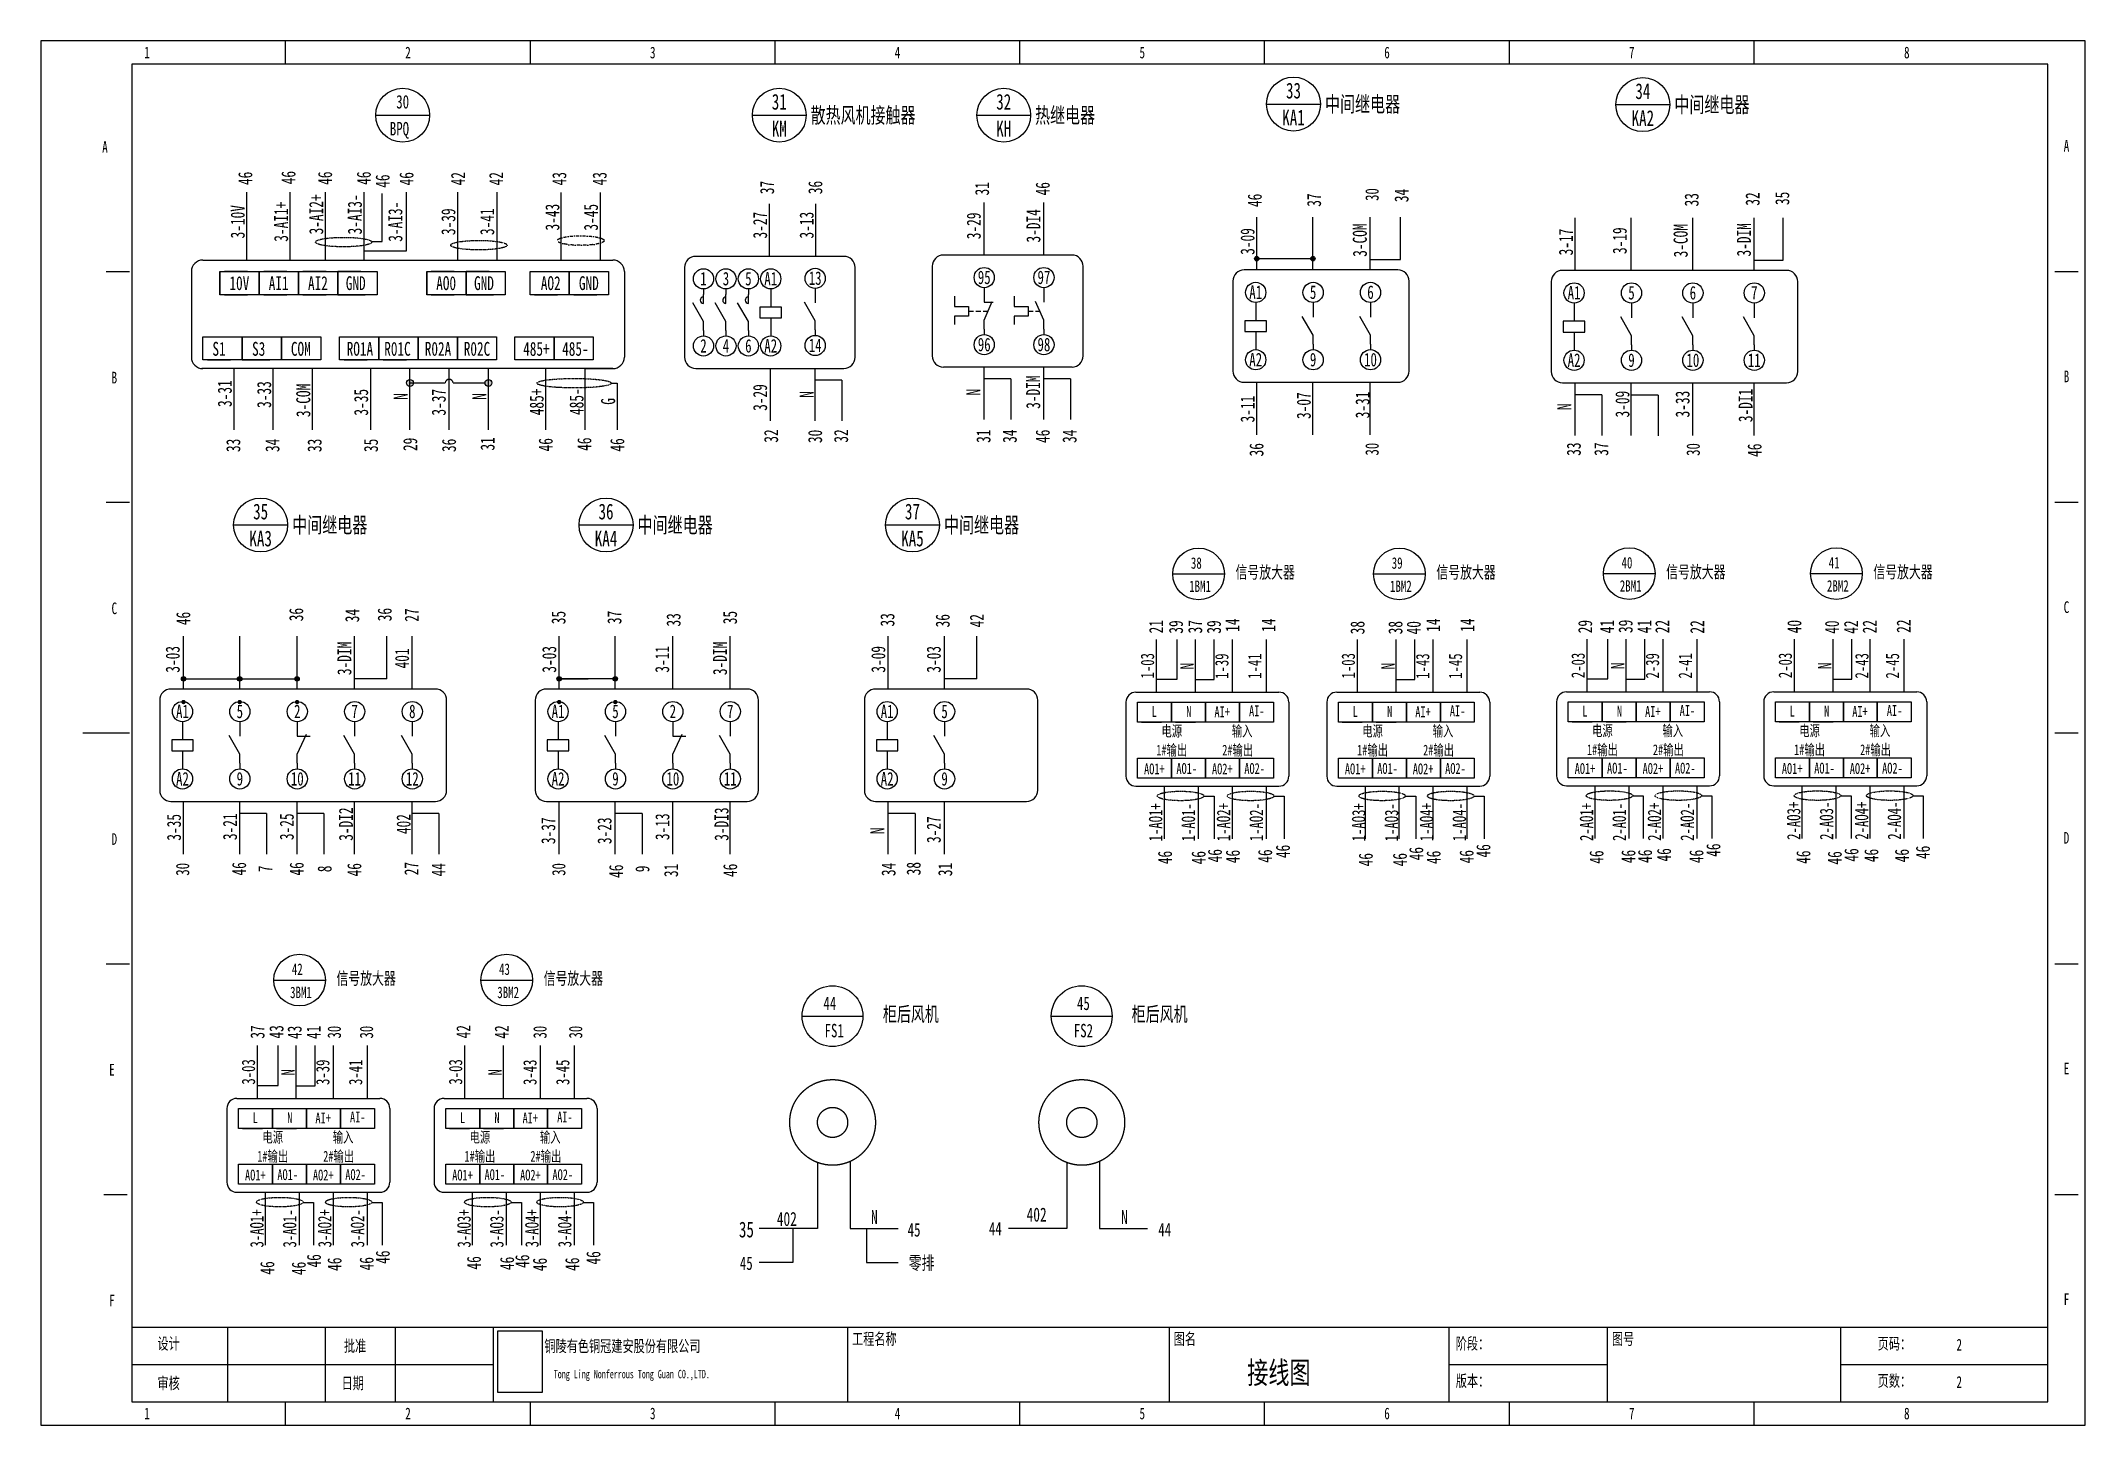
# Model space of a CAD drawing. Header units: millimetres. Extents: x 401220 to 2750366, y -101310 to 943175.
# Drawn here: x 1248910 to 1313543, y 390497 to 434274 of the extents above; entities that cross this region are included whole.
import ezdxf
from ezdxf.enums import TextEntityAlignment as Align

# ---------------------------------------------------------------- set-up
doc = ezdxf.new("R2010")
doc.units = ezdxf.units.MM
doc.linetypes.add('DASHDOT', pattern=[1, 0.5, -0.25, 0, -0.25])
doc.linetypes.add('常规', pattern=[20, 10, 0, 10])
doc.layers.add('E-LITE-EQPM', color=1, linetype='Continuous')
doc.styles.add('IDQSTYLE', font='NSimSun.ttf', dxfattribs={"width": 0.7})
picture_1 = doc.add_image_def('image1.png', size_in_pixel=(137, 191))

msp = doc.modelspace()

# ---------------------------------------------------------------- texts
at = {"style": 'IDQSTYLE', "width": 0.7}
for s, p in [('1', (1252262.92792, 433610.38812)), ('2', (1260517.10745, 433610.38812)), ('3', (1268255.40075, 433610.38812)), ('4', (1275993.69405, 433610.38812)), ('5', (1283731.98735, 433610.38812)), ('6', (1291470.28065, 433610.38812)), ('7', (1299208.57395, 433610.38812)), ('8', (1307904.94166, 433610.38812)), ('A', (1250936.36336, 430625.61785)), ('A', (1312953.25681, 430662.46686)), ('B', (1251231.15548, 423329.51274)), ('B', (1312953.25681, 423366.36175)), ('C', (1251231.15548, 416033.40762)), ('C', (1312953.25681, 416070.25664)), ('D', (1251231.15548, 408737.30251)), ('D', (1312953.25681, 408774.15153)), ('E', (1251157.45745, 401441.1974)), ('E', (1312953.25681, 401478.04641)), ('F', (1251157.45745, 394145.09229)), ('F', (1312953.25681, 394181.9413)), ('1', (1252262.92792, 390570.73776)), ('2', (1260517.10745, 390570.73776)), ('3', (1268255.40075, 390570.73776)), ('4', (1275993.69405, 390570.73776)), ('5', (1283731.98735, 390570.73776)), ('6', (1291470.28065, 390570.73776)), ('7', (1299208.57395, 390570.73776)), ('8', (1307904.94166, 390570.73776))]:
    msp.add_text(s, height=369.22714, dxfattribs=at).set_placement(p, align=Align.BOTTOM_CENTER)
for s, height, p in [('30', 426.233092, (1260348.21144, 432348.72694)), ('31', 496.075662, (1272255.14374, 432347.70156)), ('32', 496.075662, (1279352.36375, 432347.70156)), ('33', 497.818624, (1288513.59719, 432701.89676)), ('34', 497.818624, (1299559.03697, 432684.07325)), ('KA1', 497.818624, (1288513.59719, 431848.49341)), ('KA2', 497.818624, (1299559.03697, 431830.66989)), ('BPQ ', 426.233092, (1260348.21144, 431496.26075)), ('KM', 496.075662, (1272255.14374, 431497.28613)), ('KH', 496.075662, (1279352.36375, 431497.28613)), ('35', 497.818624, (1255857.81823, 419390.34801)), ('36', 497.818624, (1266777.76694, 419390.34801)), ('37', 497.818624, (1276466.61282, 419390.34801)), ('KA3', 497.818624, (1255857.81823, 418536.94465)), ('KA4', 497.818624, (1266777.76694, 418536.94465)), ('KA5', 497.818624, (1276466.61282, 418536.94465)), ('38', 361.717843, (1285441.36194, 417760.89239)), ('39', 361.717843, (1291791.30049, 417760.89239)), ('40', 361.717843, (1299057.02504, 417771.57413)), ('41', 361.717843, (1305607.48701, 417771.57413)), ('1BM1', 361.717843, (1285558.68289, 417026.97457)), ('1BM2', 361.717843, (1291908.62144, 417026.97457)), ('2BM1', 361.717843, (1299174.34599, 417037.6563)), ('2BM2', 361.717843, (1305724.80796, 417037.6563)), ('42', 361.717843, (1257016.01205, 404916.10563)), ('43', 361.717843, (1263566.47401, 404916.10563)), ('3BM1', 361.717843, (1257133.333, 404182.18781)), ('3BM2', 361.717843, (1263683.79496, 404182.18781)), ('44', 425.550404, (1273853.98447, 403837.29772)), ('45', 425.550404, (1281871.58601, 403837.29772)), ('FS1', 425.550404, (1273992.00912, 402973.86498)), ('FS2', 425.550404, (1281871.58601, 402973.86498)), ('35', 497.818624, (1271217.41882, 396683.54199)), ('402', 443.104155, (1272494.92022, 397018.03306)), ('N', 443.10416, (1275261.53944, 397079.30129)), ('45', 425.550404, (1276517.31869, 396673.95038)), ('44', 425.550404, (1279086.18069, 396709.75679)), ('402', 443.104155, (1280392.9153, 397155.19464)), ('N', 443.10416, (1283168.99284, 397079.30129)), ('44', 425.550404, (1284443.27218, 396682.4263)), ('45', 425.550404, (1271212.78521, 395618.29108)), ('零排', 425.550404, (1276752.41747, 395628.26287))]:
    msp.add_text(s, height=height, dxfattribs=at).set_placement(p, align=Align.MIDDLE_CENTER)
for s, height, p in [('中间继电器', 497.818624, (1289509.23444, 432275.19509)), ('中间继电器', 497.818624, (1300554.67422, 432257.37157)), ('框架断路器配套', 0.142078, (1259495.74525, 431922.49384)), ('散热风机接触器', 496.075662, (1273247.29506, 431922.49384)), ('热继电器', 496.075662, (1280344.51507, 431922.49384)), ('中间继电器', 497.818624, (1256853.45548, 418963.64633)), ('中间继电器', 497.818624, (1267773.40419, 418963.64633)), ('中间继电器', 497.818624, (1277462.25007, 418963.64633))]:
    msp.add_text(s, height=height, dxfattribs=at).set_placement(p, align=Align.MIDDLE_LEFT)
for s, height, p in [('46', 443.104155, (1255370.13352, 429925.18915)), ('46', 443.104155, (1256736.06986, 429948.42504)), ('46', 443.104155, (1257892.75838, 429930.99812)), ('46', 443.104155, (1259119.19618, 429930.99812)), ('46', 443.104155, (1259712.0706, 429838.05711)), ('46', 443.104155, (1260467.6952, 429913.57248)), ('42', 443.104155, (1262097.06661, 429913.57248)), ('42', 443.104155, (1263303.30614, 429913.57248)), ('43', 443.104155, (1265298.96806, 429913.57248)), ('43', 443.104155, (1266574.67851, 429913.57248)), ('37', 443.104155, (1271868.57449, 429635.72652)), ('36', 443.104155, (1273394.03051, 429635.72652)), ('3-AI1+', 443.104155, (1256502.5502, 428554.02177)), ('3-AI2+', 443.104155, (1257614.08782, 428785.42998)), ('3-AI3-', 443.104155, (1258835.15609, 428785.42998)), ('31', 443.104155, (1278664.9757, 429596.68114)), ('46', 443.104155, (1280582.44241, 429596.68114)), ('46', 443.104155, (1287286.90635, 429229.86476)), ('37', 443.104155, (1289162.3908, 429239.23896)), ('34', 443.104155, (1291928.78861, 429384.00436)), ('33', 443.104155, (1301100.10919, 429248.68106)), ('32', 443.104155, (1303027.61881, 429273.17722)), ('35', 443.104155, (1303966.89193, 429292.53153)), ('3-10V', 443.104155, (1255130.27941, 428554.02177)), ('3-AI3-', 443.104155, (1260115.66869, 428554.02177)), ('3-39', 443.104155, (1261791.10218, 428554.02177)), ('3-41', 443.104155, (1263019.04956, 428554.02177)), ('3-43', 443.104155, (1265079.66496, 428698.62139)), ('3-45', 443.104155, (1266300.33997, 428695.00629)), ('3-27', 443.104155, (1271647.8787, 428444.51339)), ('3-13', 443.104155, (1273119.1164, 428444.51339)), ('3-29', 443.104155, (1278402.4839, 428423.23419)), ('3-DI4', 443.104155, (1280289.52949, 428423.23419)), ('3-09', 443.104155, (1287059.57812, 427929.95077)), ('3-COM', 443.104155, (1290610.62794, 427972.02551)), ('3-17', 443.104155, (1297126.10046, 427912.12725)), ('3-19', 443.104155, (1298827.51705, 427954.20199)), ('3-COM', 443.104155, (1300755.00163, 427954.20199)), ('3-DIM', 443.104155, (1302753.75814, 427982.71639)), ('3-31', 443.104155, (1254722.34402, 423117.86188)), ('3-33', 443.104155, (1255966.5561, 423088.01418)), ('3-COM', 443.104155, (1257206.45295, 422902.31427)), ('3-29', 443.104155, (1271647.8787, 422994.89371)), ('3-DIM', 443.104155, (1280282.50874, 423164.00089)), ('3-35', 443.104155, (1259032.94918, 422844.78509)), ('N', 443.10416, (1260281.20397, 423028.90399)), ('3-37', 443.104155, (1261487.45009, 422844.78509)), ('N', 443.10416, (1262771.71252, 423028.90399)), ('485+', 443.104155, (1264584.2019, 422856.24958)), ('485-', 443.104155, (1265844.69963, 422863.79221)), ('G', 443.10416, (1266844.79458, 422871.3351)), ('N', 443.10416, (1273119.1164, 423093.08446)), ('N', 443.10416, (1278395.46314, 423164.00089)), ('3-11', 443.104155, (1287059.57812, 422628.5895)), ('3-07', 443.104155, (1288837.66628, 422737.87274)), ('3-31', 443.104155, (1290695.48182, 422759.75438)), ('N', 443.10416, (1297074.72831, 422704.50435)), ('3-09', 443.104155, (1298912.32118, 422785.95496)), ('3-33', 443.104155, (1300814.46163, 422786.24642)), ('3-DI1', 443.104155, (1302806.32534, 422743.29878)), ('33', 443.104155, (1254991.39989, 421481.74592)), ('34', 443.104155, (1256229.79246, 421481.74592)), ('33', 443.104155, (1257561.06221, 421481.74592)), ('35', 443.104155, (1259344.49045, 421481.74592)), ('29', 443.104155, (1260586.61833, 421513.14645)), ('36', 443.104155, (1261811.56444, 421481.74592)), ('31', 443.104155, (1263030.89335, 421528.46356)), ('46', 443.104155, (1264868.16903, 421500.88749)), ('46', 443.104155, (1266091.24982, 421518.51723)), ('46', 443.104155, (1267132.04288, 421495.01091)), ('32', 443.104155, (1271996.01704, 421777.10326)), ('30', 443.104155, (1273386.4642, 421765.27934)), ('32', 443.104155, (1274208.28425, 421778.01342)), ('31', 443.104155, (1278710.40174, 421771.41997)), ('34', 443.104155, (1279541.91325, 421771.41997)), ('46', 443.104155, (1280583.44052, 421768.54542)), ('34', 443.104155, (1281432.28251, 421768.54542)), ('36', 443.104155, (1287341.84712, 421342.71579)), ('33', 443.104155, (1297374.30902, 421362.71905)), ('37', 443.104155, (1298245.62665, 421362.71905)), ('46', 443.104155, (1303089.46759, 421327.41809)), ('36', 443.104155, (1256981.08357, 416129.52639)), ('34', 443.104155, (1258751.52519, 416098.44315)), ('36', 443.104155, (1259777.88087, 416129.52639)), ('27', 443.104155, (1260634.22216, 416115.107)), ('46', 443.104155, (1253411.15212, 416006.17281)), ('35', 443.104155, (1265274.86453, 416035.67079)), ('37', 443.104155, (1267043.0822, 416039.54599)), ('33', 443.104155, (1268912.19089, 415963.06855)), ('35', 443.104155, (1270695.98095, 416035.67079)), ('33', 443.104155, (1275673.72308, 415963.06855)), ('36', 443.104155, (1277420.71821, 415936.14525)), ('42', 443.104155, (1278500.81974, 415936.14525)), ('21', 443.104155, (1284169.22489, 415745.39246)), ('39', 443.104155, (1284796.8993, 415737.70967)), ('37', 443.104155, (1285404.02062, 415745.39246)), ('39', 443.104155, (1285995.92786, 415737.70967)), ('14', 443.104155, (1286583.44751, 415796.13902)), ('14', 443.104155, (1287723.31164, 415796.13902)), ('38', 443.104155, (1290536.42545, 415717.0262)), ('38', 443.104155, (1291735.45949, 415717.0262)), ('40', 443.104155, (1292313.31735, 415713.80027)), ('14', 443.104155, (1292929.20005, 415796.13902)), ('14', 443.104155, (1294009.06822, 415796.13902)), ('29', 443.104155, (1297734.31694, 415750.10476)), ('41', 443.104155, (1298428.19678, 415750.10476)), ('39', 443.104155, (1299012.68025, 415757.83953)), ('41', 443.104155, (1299605.69244, 415749.55084)), ('22', 443.104155, (1300173.31184, 415750.10476)), ('22', 443.104155, (1301277.7587, 415739.7254)), ('40', 443.104155, (1304348.42198, 415750.10476)), ('40', 443.104155, (1305537.58844, 415733.43521)), ('42', 443.104155, (1306139.55827, 415733.43521)), ('22', 443.104155, (1306730.04974, 415747.03317)), ('22', 443.104155, (1307804.01082, 415764.40142)), ('3-03', 443.104155, (1253075.91485, 414714.78911)), ('3-DIM', 443.104155, (1258503.86982, 414743.30351)), ('401', 443.104155, (1260326.38776, 414743.39865)), ('3-03', 443.104155, (1264980.82028, 414714.78911)), ('3-11', 443.104155, (1268551.45549, 414714.78911)), ('3-DIM', 443.104155, (1270379.48212, 414743.30351)), ('3-09', 443.104155, (1275385.5971, 414714.78911)), ('3-03', 443.104155, (1277138.3532, 414714.78911)), ('3-35', 443.104155, (1253116.18743, 409401.65317)), ('3-21', 443.104155, (1254887.20842, 409420.54706)), ('3-25', 443.104155, (1256682.29494, 409420.54706)), ('3-DI2', 443.104155, (1258553.37687, 409503.8859)), ('402', 443.104155, (1260375.8948, 409503.98105)), ('3-13', 443.104155, (1268557.90724, 409420.54706)), ('3-DI3', 443.104155, (1270428.98917, 409503.8859)), ('3-37', 443.104155, (1264951.61009, 409293.761)), ('3-23', 443.104155, (1266729.35808, 409293.761)), ('N', 443.10416, (1275356.38692, 409293.761)), ('3-27', 443.104155, (1277138.71027, 409329.28029)), ('46', 443.104155, (1284449.08185, 408447.02573)), ('46', 443.104155, (1285511.32152, 408441.82266)), ('46', 443.104155, (1286026.82171, 408504.2672)), ('46', 443.104155, (1286594.39206, 408478.03881)), ('46', 443.104155, (1287614.9756, 408493.65058)), ('46', 443.104155, (1288177.33894, 408639.56627)), ('46', 443.104155, (1290796.89527, 408379.08983)), ('46', 443.104155, (1291876.77469, 408379.08983)), ('46', 443.104155, (1292393.0087, 408568.60853)), ('46', 443.104155, (1292940.85031, 408452.79133)), ('46', 443.104155, (1293983.85607, 408473.84982)), ('46', 443.104155, (1294515.89388, 408658.10294)), ('46', 443.104155, (1298092.99287, 408461.44357)), ('46', 443.104155, (1299101.75941, 408478.02478)), ('46', 443.104155, (1299626.05136, 408487.97299)), ('46', 443.104155, (1300226.66321, 408531.08364)), ('46', 443.104155, (1301252.02078, 408481.34127)), ('46', 443.104155, (1301787.708, 408680.63471)), ('46', 443.104155, (1304632.98791, 408458.72149)), ('46', 443.104155, (1305625.66668, 408435.41799)), ('46', 443.104155, (1306151.98577, 408528.63198)), ('46', 443.104155, (1306782.61949, 408511.0724)), ('46', 443.104155, (1307748.64745, 408507.74315)), ('46', 443.104155, (1308411.54387, 408610.94362)), ('46', 443.104155, (1255175.54325, 408087.81433)), ('7', 443.10416, (1256004.79989, 408087.81433)), ('46', 443.104155, (1256994.95388, 408087.81433)), ('8', 443.10416, (1257879.33684, 408087.81433)), ('46', 443.104155, (1258818.40385, 408060.44968)), ('27', 443.104155, (1260623.85225, 408096.40434)), ('44', 443.104155, (1261480.78311, 408060.44968)), ('46', 443.104155, (1267095.1729, 408013.42019)), ('9', 443.10416, (1267927.51945, 408087.81433)), ('31', 443.104155, (1268833.19352, 408040.01112)), ('46', 443.104155, (1270701.81494, 408041.80203)), ('34', 443.104155, (1275709.40901, 408071.45602)), ('38', 443.104155, (1276502.07595, 408095.70599)), ('31', 443.104155, (1277500.00993, 408068.51897)), ('37', 443.104155, (1255756.84723, 402929.96579)), ('43', 443.104155, (1256356.58468, 402932.96212)), ('43', 443.104155, (1256929.4207, 402918.29622)), ('41', 443.104155, (1257528.82639, 402918.29622)), ('42', 443.104155, (1262267.18027, 402938.58358)), ('42', 443.104155, (1263477.85043, 402929.53787)), ('46', 443.104155, (1256066.25981, 395467.63847)), ('46', 443.104155, (1257061.22438, 395452.97317)), ('46', 443.104155, (1257539.73283, 395692.07606)), ('46', 443.104155, (1258191.48983, 395584.89197)), ('46', 443.104155, (1259206.25625, 395601.38261)), ('46', 443.104155, (1259717.76121, 395807.50548)), ('46', 443.104155, (1262598.9504, 395627.45028)), ('46', 443.104155, (1263647.44434, 395611.27981)), ('46', 443.104155, (1264128.0474, 395679.11366)), ('46', 443.104155, (1264684.65828, 395575.62363)), ('46', 443.104155, (1265707.26333, 395585.32566)), ('46', 443.104155, (1266377.13524, 395785.83727))]:
    msp.add_text(s, height=height, rotation=90, dxfattribs=at).set_placement(p, align=Align.MIDDLE_CENTER)
for s, height, rotation, p in [('30', 421.664313, 89.9999984659, (1291206.63982, 429413.99164)), ('30', 421.664313, 89.9999984659, (1291206.63982, 421361.61605)), ('30', 421.664313, 89.9999984659, (1301360.45006, 421351.377)), ('1-03', 421.664313, 89.9999984659, (1284106.17099, 414511.16899)), ('N', 421.66431, 89.9999984659, (1285357.64277, 414499.49411)), ('1-39', 421.664313, 89.9999984659, (1286457.87357, 414499.49411)), ('1-41', 421.664313, 89.9999984659, (1287495.03116, 414499.49411)), ('1-03', 421.664313, 89.9999984659, (1290456.10954, 414511.16899)), ('N', 421.66431, 89.9999984659, (1291707.58132, 414499.49411)), ('1-43', 421.664313, 89.9999984659, (1292807.81212, 414499.49411)), ('1-45', 421.664313, 89.9999984659, (1293844.96971, 414499.49411)), ('2-03', 421.664313, 89.9999984659, (1297721.83409, 414521.85072)), ('N', 421.66431, 89.9999984659, (1298973.30587, 414510.17584)), ('2-39', 421.664313, 89.9999984659, (1300073.53667, 414510.17584)), ('2-41', 421.664313, 89.9999984659, (1301110.69426, 414510.17584)), ('2-03', 421.664313, 89.9999984659, (1304272.29606, 414521.85072)), ('N', 421.66431, 89.9999984659, (1305523.76784, 414510.17584)), ('2-43', 421.664313, 89.9999984659, (1306692.81728, 414510.17584)), ('2-45', 421.664313, 89.9999984659, (1307661.15623, 414510.17584)), ('L', 341.54809, 0.0047101625, (1284113.10124, 412893.04615)), ('N', 341.54809, 0.0047101625, (1285204.88546, 412893.04615)), ('AI+', 341.548093, 0.0047101625, (1286258.8914, 412885.49575)), ('AI-', 341.548093, 0.0047101625, (1287351.94287, 412915.82493)), ('L', 341.54809, 0.0047101625, (1290463.03979, 412893.04615)), ('N', 341.54809, 0.0047101625, (1291554.82401, 412893.04615)), ('AI+', 341.548093, 0.0047101625, (1292608.82995, 412885.49575)), ('AI-', 341.548093, 0.0047101625, (1293701.88142, 412915.82493)), ('L', 341.54809, 0.0047101625, (1297728.76434, 412903.72788)), ('N', 341.54809, 0.0047101625, (1298820.54856, 412903.72788)), ('AI+', 341.548093, 0.0047101625, (1299874.5545, 412896.17748)), ('AI-', 341.548093, 0.0047101625, (1300967.60597, 412926.50666)), ('L', 341.54809, 0.0047101625, (1304279.22631, 412903.72788)), ('N', 341.54809, 0.0047101625, (1305371.01053, 412903.72788)), ('AI+', 341.548093, 0.0047101625, (1306425.01647, 412896.17748)), ('AI-', 341.548093, 0.0047101625, (1307518.06794, 412926.50666)), ('电源', 341.548093, 0.0047101625, (1284664.65978, 412277.68484)), ('输入', 341.548093, 0.0047101625, (1286890.29653, 412277.68484)), ('电源', 341.548093, 0.0047101625, (1291014.59833, 412277.68484)), ('输入', 341.548093, 0.0047101625, (1293240.23509, 412277.68484)), ('电源', 341.548093, 0.0047101625, (1298280.32288, 412288.36657)), ('输入', 341.548093, 0.0047101625, (1300505.95964, 412288.36657)), ('电源', 341.548093, 0.0047101625, (1304830.78484, 412288.36657)), ('输入', 341.548093, 0.0047101625, (1307056.4216, 412288.36657)), ('1#输出', 341.548093, 0.0047101625, (1284664.65978, 411674.25636)), ('2#输出', 341.548093, 0.0047101625, (1286749.94428, 411674.25636)), ('1#输出', 341.548093, 0.0047101625, (1291014.59833, 411674.25636)), ('2#输出', 341.548093, 0.0047101625, (1293099.88284, 411674.25636)), ('1#输出', 341.548093, 0.0047101625, (1298280.32288, 411684.93809)), ('2#输出', 341.548093, 0.0047101625, (1300365.60739, 411684.93809)), ('1#输出', 341.548093, 0.0047101625, (1304830.78484, 411684.93809)), ('2#输出', 341.548093, 0.0047101625, (1306916.06935, 411684.93809)), ('AO1+', 341.548093, 0.0047101625, (1284114.58983, 411079.77266)), ('AO1-', 341.548093, 0.0047101625, (1285137.43033, 411091.86902)), ('AO2+', 341.548093, 0.0047101625, (1286261.94856, 411079.77266)), ('AO2-', 341.548093, 0.0047101625, (1287284.78906, 411091.86902)), ('AO1+', 341.548093, 0.0047101625, (1290464.52839, 411079.77266)), ('AO1-', 341.548093, 0.0047101625, (1291487.36888, 411091.86902)), ('AO2+', 341.548093, 0.0047101625, (1292611.88711, 411079.77266)), ('AO2-', 341.548093, 0.0047101625, (1293634.72761, 411091.86902)), ('AO1+', 341.548093, 0.0047101625, (1297730.25294, 411090.45439)), ('AO1-', 341.548093, 0.0047101625, (1298753.09343, 411102.55075)), ('AO2+', 341.548093, 0.0047101625, (1299877.61166, 411090.45439)), ('AO2-', 341.548093, 0.0047101625, (1300900.45216, 411102.55075)), ('AO1+', 341.548093, 0.0047101625, (1304280.7149, 411090.45439)), ('AO1-', 341.548093, 0.0047101625, (1305303.5554, 411102.55075)), ('AO2+', 341.548093, 0.0047101625, (1306428.07363, 411090.45439)), ('AO2-', 341.548093, 0.0047101625, (1307450.91413, 411102.55075)), ('1-AO1+', 421.664313, 89.9999984659, (1284364.95878, 409560.73417)), ('1-AO1-', 421.664313, 89.9999984659, (1285402.11638, 409560.73417)), ('1-AO2+', 421.664313, 89.9999984659, (1286512.31751, 409565.98929)), ('1-AO2-', 421.664313, 89.9999984659, (1287549.47511, 409565.98929)), ('1-AO3+', 421.664313, 89.9999984659, (1290785.81927, 409560.73417)), ('1-AO3-', 421.664313, 89.9999984659, (1291822.97686, 409560.73417)), ('1-AO4+', 421.664313, 89.9999984659, (1292933.178, 409565.98929)), ('1-AO4-', 421.664313, 89.9999984659, (1293970.33559, 409565.98929)), ('2-AO1+', 421.664313, 89.9999984659, (1297989.29604, 409571.4159)), ('2-AO1-', 421.664313, 89.9999984659, (1299026.45363, 409571.4159)), ('2-AO2+', 421.664313, 89.9999984659, (1300136.65477, 409576.67103)), ('2-AO2-', 421.664313, 89.9999984659, (1301173.81236, 409576.67103)), ('2-AO3+', 421.664313, 89.9999984659, (1304539.75801, 409608.34892)), ('2-AO3-', 421.664313, 89.9999984659, (1305576.9156, 409608.34892)), ('2-AO4+', 421.664313, 89.9999984659, (1306687.11673, 409613.60405)), ('2-AO4-', 421.664313, 89.9999984659, (1307724.27433, 409613.60405)), ('30', 421.664313, 89.9999984659, (1253599.88442, 408074.44761)), ('30', 421.664313, 89.9999984659, (1265492.40778, 408070.88876)), ('30', 421.664313, 89.9999984659, (1258394.3511, 402924.92831)), ('30', 421.664313, 89.9999984659, (1259413.15211, 402924.92831)), ('30', 421.664313, 89.9999984659, (1264899.42371, 402924.92831)), ('30', 421.664313, 89.9999984659, (1266026.57957, 402924.92831)), ('3-03', 421.664313, 89.9999984659, (1255680.8211, 401666.38223)), ('3-39', 421.664313, 89.9999984659, (1258032.52368, 401654.70735)), ('3-41', 421.664313, 89.9999984659, (1259069.68127, 401654.70735)), ('3-03', 421.664313, 89.9999984659, (1262231.28307, 401666.38223)), ('3-43', 421.664313, 89.9999984659, (1264582.98564, 401654.70735)), ('3-45', 421.664313, 89.9999984659, (1265620.14324, 401654.70735)), ('N', 421.66431, 89.9999984659, (1256932.29288, 401654.70735)), ('N', 421.66431, 89.9999984659, (1263482.75485, 401654.70735)), ('L', 341.54809, 0.0047101625, (1255687.75134, 400048.25939)), ('N', 341.54809, 0.0047101625, (1256779.53557, 400048.25939)), ('AI+', 341.548093, 0.0047101625, (1257833.54151, 400040.70899)), ('AI-', 341.548093, 0.0047101625, (1258926.59298, 400071.03817)), ('L', 341.54809, 0.0047101625, (1262238.21331, 400048.25939)), ('N', 341.54809, 0.0047101625, (1263329.99753, 400048.25939)), ('AI+', 341.548093, 0.0047101625, (1264384.00347, 400040.70899)), ('AI-', 341.548093, 0.0047101625, (1265477.05494, 400071.03817)), ('电源', 341.548093, 0.0047101625, (1256239.30988, 399432.89808)), ('输入', 341.548093, 0.0047101625, (1258464.94664, 399432.89808)), ('电源', 341.548093, 0.0047101625, (1262789.77185, 399432.89808)), ('输入', 341.548093, 0.0047101625, (1265015.40861, 399432.89808)), ('1#输出', 341.548093, 0.0047101625, (1256239.30988, 398829.4696)), ('2#输出', 341.548093, 0.0047101625, (1258324.59439, 398829.4696)), ('1#输出', 341.548093, 0.0047101625, (1262789.77185, 398829.4696)), ('2#输出', 341.548093, 0.0047101625, (1264875.05636, 398829.4696)), ('AO1+', 341.548093, 0.0047101625, (1255689.23994, 398234.9859)), ('AO1-', 341.548093, 0.0047101625, (1256712.08044, 398247.08226)), ('AO2+', 341.548093, 0.0047101625, (1257836.59867, 398234.9859)), ('AO2-', 341.548093, 0.0047101625, (1258859.43917, 398247.08226)), ('AO1+', 341.548093, 0.0047101625, (1262239.70191, 398234.9859)), ('AO1-', 341.548093, 0.0047101625, (1263262.54241, 398247.08226)), ('AO2+', 341.548093, 0.0047101625, (1264387.06064, 398234.9859)), ('AO2-', 341.548093, 0.0047101625, (1265409.90113, 398247.08226)), ('3-AO1+', 421.664313, 89.9999984659, (1255948.28304, 396715.94741)), ('3-AO1-', 421.664313, 89.9999984659, (1256985.44064, 396715.94741)), ('3-AO2+', 421.664313, 89.9999984659, (1258095.64177, 396721.20253)), ('3-AO2-', 421.664313, 89.9999984659, (1259132.79937, 396721.20253)), ('3-AO3+', 421.664313, 89.9999984659, (1262498.74501, 396715.94741)), ('3-AO3-', 421.664313, 89.9999984659, (1263535.9026, 396715.94741)), ('3-AO4+', 421.664313, 89.9999984659, (1264646.10374, 396721.20253)), ('3-AO4-', 421.664313, 89.9999984659, (1265683.26133, 396721.20253))]:
    msp.add_text(s, height=height, rotation=rotation, dxfattribs=at).set_placement(p, align=Align.CENTER)
for s, p in [('10V', (1254872.22649, 426392.10477)), ('AI1', (1256113.47389, 426392.10477)), ('AI2', (1257354.72129, 426392.10477)), ('GND', (1258551.44076, 426392.10477)), ('AO0', (1261409.67184, 426392.10477)), ('GND', (1262606.39132, 426392.10477)), ('AO2', (1264716.83003, 426392.10477)), ('GND', (1265920.65833, 426392.10477)), ('S1', (1254333.26771, 424314.76712)), ('S3', (1255587.1836, 424314.76712)), ('COM', (1256815.3169, 424314.76712)), ('RO1A', (1258579.01362, 424314.76712)), ('R01C', (1259766.13198, 424314.76712)), ('R02A', (1261047.11675, 424314.76712)), ('R02C', (1262279.85348, 424314.76712)), ('485+', (1264158.42006, 424314.76712)), ('485-', (1265391.15678, 424314.76712))]:
    msp.add_text(s, height=438.725725, dxfattribs=at).set_placement(p)
for s, height, p in [('1', 425.20771, (1269858.91662, 426542.24113)), ('3', 425.20771, (1270570.11184, 426542.24113)), ('5', 425.20771, (1271278.79136, 426542.24113)), ('A1', 425.20771, (1271984.95517, 426542.24113)), ('13', 425.20771, (1273389.554, 426558.19571)), ('95', 425.20771, (1278735.84963, 426583.00381)), ('97', 425.20771, (1280622.89523, 426583.00381)), ('A1', 426.701678, (1287318.72011, 426113.5139)), ('A1', 426.701678, (1287318.72011, 426113.5139)), ('5', 426.70168, (1289133.45164, 426113.5139)), ('5', 426.70168, (1289133.45164, 426113.5139)), ('6', 426.70168, (1290948.18316, 426113.5139)), ('6', 426.70168, (1290948.18316, 426113.5139)), ('A1', 426.701678, (1297385.24245, 426095.69038)), ('A1', 426.701678, (1297385.24245, 426095.69038)), ('5', 426.70168, (1299199.97398, 426095.69038)), ('6', 426.70168, (1301141.68972, 426095.69038)), ('6', 426.70168, (1301141.68972, 426095.69038)), ('7', 426.70168, (1303083.40546, 426095.69038)), ('7', 426.70168, (1303083.40546, 426095.69038)), ('2', 425.20771, (1269858.91662, 424416.92534)), ('4', 425.20771, (1270570.11184, 424416.92534)), ('6', 425.20771, (1271278.79136, 424416.92534)), ('A2', 425.20771, (1271984.95517, 424416.92534)), ('14', 425.20771, (1273389.554, 424432.87992)), ('96', 425.20771, (1278735.84963, 424457.68802)), ('98', 425.20771, (1280622.89523, 424457.68802)), ('A2', 426.701678, (1287318.72011, 423980.73081)), ('A2', 426.701678, (1287318.72011, 423980.73081)), ('9', 426.70168, (1289133.45164, 423980.73081)), ('9', 426.70168, (1289133.45164, 423980.73081)), ('10', 426.701678, (1290948.18316, 423980.73081)), ('10', 426.701678, (1290948.18316, 423980.73081)), ('A2', 426.701678, (1297385.24245, 423962.90729)), ('A2', 426.701678, (1297385.24245, 423962.90729)), ('9', 426.70168, (1299199.97398, 423962.90729)), ('9', 426.70168, (1299199.97398, 423962.90729)), ('10', 426.701678, (1301141.68972, 423962.90729)), ('10', 426.701678, (1301141.68972, 423962.90729)), ('11', 426.701678, (1303083.40546, 423962.90729)), ('A1', 426.701678, (1253386.26242, 412856.2775)), ('A1', 426.701678, (1253386.26242, 412856.2775)), ('5', 426.70168, (1255200.99394, 412856.2775)), ('5', 426.70168, (1255200.99394, 412856.2775)), ('2', 426.70168, (1257015.72547, 412856.2775)), ('7', 426.70168, (1258830.45699, 412856.2775)), ('7', 426.70168, (1258830.45699, 412856.2775)), ('8', 426.70168, (1260652.97493, 412856.37265)), ('A1', 426.701678, (1265261.87472, 412856.2775)), ('A1', 426.701678, (1265261.87472, 412856.2775)), ('5', 426.70168, (1267076.60624, 412856.2775)), ('5', 426.70168, (1267076.60624, 412856.2775)), ('2', 426.70168, (1268891.33777, 412856.2775)), ('7', 426.70168, (1270706.06929, 412856.2775)), ('7', 426.70168, (1270706.06929, 412856.2775)), ('A1', 426.701678, (1275666.65154, 412856.2775)), ('A1', 426.701678, (1275666.65154, 412856.2775)), ('5', 426.70168, (1277481.38306, 412856.2775)), ('5', 426.70168, (1277481.38306, 412856.2775)), ('A2', 426.701678, (1253386.26242, 410723.49441)), ('A2', 426.701678, (1253386.26242, 410723.49441)), ('9', 426.70168, (1255200.99394, 410723.49441)), ('9', 426.70168, (1255200.99394, 410723.49441)), ('10', 426.701678, (1257015.72547, 410723.49441)), ('10', 426.701678, (1257015.72547, 410723.49441)), ('11', 426.701678, (1258830.45699, 410723.49441)), ('11', 426.701678, (1258830.45699, 410723.49441)), ('12', 426.701678, (1260652.97493, 410723.58955)), ('A2', 426.701678, (1265261.87472, 410723.49441)), ('A2', 426.701678, (1265261.87472, 410723.49441)), ('9', 426.70168, (1267076.60624, 410723.49441)), ('9', 426.70168, (1267076.60624, 410723.49441)), ('10', 426.701678, (1268891.33777, 410723.49441)), ('10', 426.701678, (1268891.33777, 410723.49441)), ('11', 426.701678, (1270706.06929, 410723.49441)), ('11', 426.701678, (1270706.06929, 410723.49441)), ('A2', 426.701678, (1275666.65154, 410723.49441)), ('A2', 426.701678, (1275666.65154, 410723.49441)), ('9', 426.70168, (1277481.38306, 410723.49441)), ('9', 426.70168, (1277481.38306, 410723.49441)), ('2', 369.22714, (1309563.14737, 392855.37673)), ('接线图', 697.83929, (1288052.77795, 391807.56455)), ('2', 369.22714, (1309563.14737, 391676.20823))]:
    msp.add_text(s, height=height, dxfattribs=at).set_placement(p, align=Align.CENTER)
at = {"ltscale": 0.8, "style": 'IDQSTYLE', "width": 0.7}
for s, height, p in [('信号放大器', 392.97741, (1287618.74061, 417471.28351)), ('信号放大器', 392.97741, (1293968.67916, 417471.28351)), ('信号放大器', 392.97741, (1301234.40371, 417481.96525)), ('信号放大器', 392.97741, (1307784.86567, 417481.96525)), ('信号放大器', 392.97741, (1259193.39071, 404626.49675)), ('信号放大器', 392.97741, (1265743.85268, 404626.49675)), ('柜后风机', 462.326365, (1276415.60643, 403496.58139)), ('柜后风机', 462.326365, (1284282.07506, 403496.58139))]:
    msp.add_text(s, height=height, dxfattribs=at).set_placement(p, align=Align.MIDDLE_CENTER)
at = {"style": 'IDQSTYLE', "width": 0.7}
for s, p in [('设计', (1252594.56907, 392781.6787)), ('批准', (1258490.41158, 392707.98067)), ('工程名称', (1274556.58243, 392929.07477)), ('图名', (1284726.91077, 392929.07477)), ('阶段：', (1293644.37258, 392781.6787)), ('图号', (1298582.14068, 392929.07477)), ('页码：', (1306983.71627, 392781.6787)), ('审核', (1252594.56907, 391528.81217)), ('日期', (1258416.71355, 391528.81217)), ('版本：', (1293644.37258, 391602.5102)), ('页数：', (1306983.71627, 391602.5102))]:
    msp.add_text(s, height=369.227138, dxfattribs=at).set_placement(p, align=Align.BOTTOM_LEFT)
for s, height, p in [('铜陵有色铜冠建安股份有限公司', 369.2271375, (1264830.05071, 393181.7886)), ('Tong Ling Nonferrous Tong Guan CO.,LTD.', 265.843539, (1265124.84283, 392244.39092))]:
    msp.add_text(s, height=height, dxfattribs=at).set_placement(p, align=Align.TOP_LEFT)

# ---------------------------------------------------------------- hatches: boundary and pattern name
h = msp.add_hatch(color=256)
h.dxf.hatch_style = 1
h.paths.add_polyline_path([(1287352.2227, 427455.35189, 0.4142135624), (1287282.84394, 427385.97314), (1287352.2227, 427385.97314)])
h.paths.add_polyline_path([(1287352.2227, 427385.97314), (1287282.84394, 427385.97314, 0.4142135624), (1287352.2227, 427316.59438)])
h.paths.add_polyline_path([(1287421.60146, 427385.97314, 0.4142135624), (1287352.2227, 427455.35189), (1287352.2227, 427316.59438, 0.4142135624)])
h = msp.add_hatch(color=256)
h.dxf.hatch_style = 1
h.paths.add_polyline_path([(1289127.55789, 427455.35189, 0.4142135624), (1289058.17913, 427385.97314), (1289127.55789, 427385.97314)])
h.paths.add_polyline_path([(1289127.55789, 427385.97314), (1289058.17913, 427385.97314, 0.4142135624), (1289127.55789, 427316.59438)])
h.paths.add_polyline_path([(1289196.93664, 427385.97314, 0.4142135624), (1289127.55789, 427455.35189), (1289127.55789, 427316.59438, 0.4142135624)])
h = msp.add_hatch(color=256)
h.dxf.hatch_style = 1
h.paths.add_polyline_path([(1260577.77416, 423564.55473, 0.4142135624), (1260469.79459, 423456.57516, 0.4142135624), (1260577.77416, 423348.59559)])
h.paths.add_polyline_path([(1260685.75373, 423456.57516), (1260577.77416, 423456.57516), (1260577.77416, 423348.59559, 0.4142135624)])
h.paths.add_polyline_path([(1260577.77416, 423564.55473), (1260577.77416, 423456.57516), (1260685.75373, 423456.57516, 0.4142135624)])
h.paths.add_polyline_path([(1263060.26895, 423564.55473, 0.4142135624), (1262952.28938, 423456.57516, 0.4142135624), (1263060.26895, 423348.59559)])
h.paths.add_polyline_path([(1263060.26895, 423564.55473), (1263060.26895, 423348.59559, 0.4142135624), (1263168.24852, 423456.57516, 0.4142135624)])
h = msp.add_hatch(color=256)
h.dxf.hatch_style = 1
h.paths.add_polyline_path([(1253419.765, 414168.70707, 0.4142135624), (1253350.38625, 414099.32831), (1253419.765, 414099.32831)])
h.paths.add_polyline_path([(1253419.765, 414099.32831), (1253350.38625, 414099.32831, 0.4142135624), (1253419.765, 414029.94955)])
h.paths.add_polyline_path([(1253489.14376, 414099.32831, 0.4142135624), (1253419.765, 414168.70707), (1253419.765, 414029.94955, 0.4142135624)])
h = msp.add_hatch(color=256)
h.dxf.hatch_style = 1
h.paths.add_polyline_path([(1255195.10019, 414168.70707, 0.4142135624), (1255125.72143, 414099.32831), (1255195.10019, 414099.32831)])
h.paths.add_polyline_path([(1255195.10019, 414099.32831), (1255125.72143, 414099.32831, 0.4142135624), (1255195.10019, 414029.94955)])
h.paths.add_polyline_path([(1255264.47895, 414099.32831, 0.4142135624), (1255195.10019, 414168.70707), (1255195.10019, 414029.94955, 0.4142135624)])
h = msp.add_hatch(color=256)
h.dxf.hatch_style = 1
h.paths.add_polyline_path([(1257009.83172, 414168.70707, 0.4142135624), (1256940.45296, 414099.32831), (1257009.83172, 414099.32831)])
h.paths.add_polyline_path([(1257009.83172, 414099.32831), (1256940.45296, 414099.32831, 0.4142135624), (1257009.83172, 414029.94955)])
h.paths.add_polyline_path([(1257079.21047, 414099.32831, 0.4142135624), (1257009.83172, 414168.70707), (1257009.83172, 414029.94955, 0.4142135624)])
h = msp.add_hatch(color=256)
h.dxf.hatch_style = 1
h.paths.add_polyline_path([(1265295.3773, 414168.70707, 0.4142135624), (1265225.99855, 414099.32831), (1265295.3773, 414099.32831)])
h.paths.add_polyline_path([(1265295.3773, 414099.32831), (1265225.99855, 414099.32831, 0.4142135624), (1265295.3773, 414029.94955)])
h.paths.add_polyline_path([(1265364.75606, 414099.32831, 0.4142135624), (1265295.3773, 414168.70707), (1265295.3773, 414029.94955, 0.4142135624)])
h = msp.add_hatch(color=256)
h.dxf.hatch_style = 1
h.paths.add_polyline_path([(1267070.71249, 414168.70707, 0.4142135624), (1267001.33373, 414099.32831), (1267070.71249, 414099.32831)])
h.paths.add_polyline_path([(1267070.71249, 414099.32831), (1267001.33373, 414099.32831, 0.4142135624), (1267070.71249, 414029.94955)])
h.paths.add_polyline_path([(1267140.09125, 414099.32831, 0.4142135624), (1267070.71249, 414168.70707), (1267070.71249, 414029.94955, 0.4142135624)])
h = msp.add_hatch(color=256)
h.dxf.hatch_style = 1
h.paths.add_polyline_path([(1253419.765, 413433.68285, 0.4142135624), (1253350.38625, 413364.30409), (1253419.765, 413364.30409)])
h.paths.add_polyline_path([(1253419.765, 413364.30409), (1253350.38625, 413364.30409, 0.4142135624), (1253419.765, 413294.92534)])
h.paths.add_polyline_path([(1253489.14376, 413364.30409, 0.4142135624), (1253419.765, 413433.68285), (1253419.765, 413294.92534, 0.4142135624)])
h = msp.add_hatch(color=256)
h.dxf.hatch_style = 1
h.paths.add_polyline_path([(1255195.10019, 413433.68285, 0.4142135624), (1255125.72143, 413364.30409), (1255195.10019, 413364.30409)])
h.paths.add_polyline_path([(1255195.10019, 413364.30409), (1255125.72143, 413364.30409, 0.4142135624), (1255195.10019, 413294.92534)])
h.paths.add_polyline_path([(1255264.47895, 413364.30409, 0.4142135624), (1255195.10019, 413433.68285), (1255195.10019, 413294.92534, 0.4142135624)])
h = msp.add_hatch(color=256)
h.dxf.hatch_style = 1
h.paths.add_polyline_path([(1257009.83172, 413433.68285, 0.4142135624), (1256940.45296, 413364.30409), (1257009.83172, 413364.30409)])
h.paths.add_polyline_path([(1257009.83172, 413364.30409), (1256940.45296, 413364.30409, 0.4142135624), (1257009.83172, 413294.92534)])
h.paths.add_polyline_path([(1257079.21047, 413364.30409, 0.4142135624), (1257009.83172, 413433.68285), (1257009.83172, 413294.92534, 0.4142135624)])
h = msp.add_hatch(color=256)
h.dxf.hatch_style = 1
h.paths.add_polyline_path([(1265295.3773, 413433.68285, 0.4142135624), (1265225.99855, 413364.30409), (1265295.3773, 413364.30409)])
h.paths.add_polyline_path([(1265295.3773, 413364.30409), (1265225.99855, 413364.30409, 0.4142135624), (1265295.3773, 413294.92534)])
h.paths.add_polyline_path([(1265364.75606, 413364.30409, 0.4142135624), (1265295.3773, 413433.68285), (1265295.3773, 413294.92534, 0.4142135624)])
h = msp.add_hatch(color=256)
h.dxf.hatch_style = 1
h.paths.add_polyline_path([(1267070.71249, 413433.68285, 0.4142135624), (1267001.33373, 413364.30409), (1267070.71249, 413364.30409)])
h.paths.add_polyline_path([(1267070.71249, 413364.30409), (1267001.33373, 413364.30409, 0.4142135624), (1267070.71249, 413294.92534)])
h.paths.add_polyline_path([(1267140.09125, 413364.30409, 0.4142135624), (1267070.71249, 413433.68285), (1267070.71249, 413294.92534, 0.4142135624)])

# ---------------------------------------------------------------- linework, layer by layer
at = {"ltscale": 4}
for p, q in [((1256647.96079, 433536.69009), (1256647.96079, 434273.6704)), ((1264386.2541, 433536.69009), (1264386.2541, 434273.6704)), ((1272124.5474, 433536.69009), (1272124.5474, 434273.6704)), ((1279862.8407, 433536.69009), (1279862.8407, 434273.6704)), ((1287601.134, 433536.69009), (1287601.134, 434273.6704)), ((1295339.4273, 433536.69009), (1295339.4273, 434273.6704)), ((1303077.7206, 433536.69009), (1303077.7206, 434273.6704)), ((1250973.21237, 426977.56529), (1251710.19269, 426977.56529)), ((1312584.76666, 426977.56529), (1313321.74697, 426977.56529)), ((1250973.21237, 419681.46018), (1251710.19269, 419681.46018)), ((1312584.76666, 419681.46018), (1313321.74697, 419681.46018)), ((1250236.23206, 412385.35507), (1251710.19269, 412385.35507)), ((1312584.76666, 412385.35507), (1313321.74697, 412385.35507)), ((1250973.21237, 405089.24995), (1251710.19269, 405089.24995)), ((1312584.76666, 405089.24995), (1313321.74697, 405089.24995)), ((1250899.51434, 397793.14484), (1251636.49466, 397793.14484)), ((1312584.76666, 397793.14484), (1313321.74697, 397793.14484)), ((1251783.89072, 393592.35705), (1312363.67256, 393592.35705)), ((1254805.51001, 393592.35705), (1254805.51001, 391234.02004)), ((1257900.82733, 393592.35705), (1257900.82733, 391234.02004)), ((1260111.76827, 393592.35705), (1260111.76827, 391234.02004)), ((1263207.08559, 393592.35705), (1263207.08559, 391234.02004)), ((1274409.18637, 393592.35705), (1274409.18637, 391234.02004)), ((1284579.51471, 393592.35705), (1284579.51471, 391234.02004)), ((1293423.27848, 393592.35705), (1293423.27848, 391234.02004)), ((1298434.74462, 393592.35705), (1298434.74462, 391234.02004)), ((1305804.54777, 393592.35705), (1305804.54777, 391234.02004)), ((1251783.89072, 392413.18855), (1263207.08559, 392413.18855)), ((1293423.27848, 392413.18855), (1298434.74462, 392413.18855)), ((1305804.54777, 392413.18855), (1312363.67256, 392413.18855)), ((1256647.96079, 390497.03973), (1256647.96079, 391234.02004)), ((1264386.2541, 390497.03973), (1264386.2541, 391234.02004)), ((1272124.5474, 390497.03973), (1272124.5474, 391234.02004)), ((1279862.8407, 390497.03973), (1279862.8407, 391234.02004)), ((1287601.134, 390497.03973), (1287601.134, 391234.02004)), ((1295339.4273, 390497.03973), (1295339.4273, 391234.02004)), ((1303077.7206, 390497.03973), (1303077.7206, 391234.02004))]:
    msp.add_line(p, q, dxfattribs=at)
for p, q in [((1259495.74525, 431922.49384), (1261200.67762, 431922.49384)), ((1271404.72832, 431922.49384), (1273105.55916, 431922.49384)), ((1278501.94833, 431922.49384), (1280202.77917, 431922.49384)), ((1287660.19383, 432275.19509), (1289367.00054, 432275.19509)), ((1298705.63362, 432257.37157), (1300412.44033, 432257.37157)), ((1255424.29021, 427556.59289), (1255424.29021, 429488.02038)), ((1255424.29021, 427342.67718), (1255424.29021, 429274.10466)), ((1256796.561, 427556.59289), (1256796.561, 429488.02038)), ((1256796.561, 427342.67718), (1256796.561, 429274.10466)), ((1257908.09862, 427556.59289), (1257908.09862, 429488.02038)), ((1257908.09862, 427342.67718), (1257908.09862, 429274.10466)), ((1259130.65984, 427556.59289), (1259130.65984, 429488.02038)), ((1259130.65984, 427342.67718), (1259130.65984, 429274.10466)), ((1259699.88234, 427928.67163), (1259699.88234, 429451.73484)), ((1260471.1459, 427634.34376), (1260471.1459, 429488.02038)), ((1262092.75895, 427556.59289), (1262092.75895, 429488.02038)), ((1262092.75895, 427342.67718), (1262092.75895, 429274.10466)), ((1263334.00634, 427556.59289), (1263334.00634, 429488.02038)), ((1263334.00634, 427342.67718), (1263334.00634, 429274.10466)), ((1265358.29721, 427542.5527), (1265358.29721, 429473.98018)), ((1265358.29721, 427342.67718), (1265358.29721, 429274.10466)), ((1266599.54461, 427542.5527), (1266599.54461, 429473.98018)), ((1266599.54461, 427342.67718), (1266599.54461, 429274.10466)), ((1271947.79773, 427458.84163), (1271947.79773, 429119.40533)), ((1273412.83282, 427458.84163), (1273412.83282, 429119.40533)), ((1273412.83282, 427458.84163), (1273412.83282, 429119.40533)), ((1273412.83282, 427458.84163), (1273412.83282, 429119.40533)), ((1278729.97652, 427499.60431), (1278729.97652, 429160.16801)), ((1280617.02211, 427499.60431), (1280617.02211, 429160.16801)), ((1287352.2227, 427033.33487), (1287352.2227, 428699.73296)), ((1287352.2227, 427033.33487), (1287352.2227, 428699.73296)), ((1289127.55789, 427033.33487), (1289127.55789, 428699.73296)), ((1289127.55789, 427033.33487), (1289127.55789, 428699.73296)), ((1290942.28941, 427033.33487), (1290942.28941, 428699.73296)), ((1290942.28941, 427033.33487), (1290942.28941, 428699.73296)), ((1291893.74722, 427620.89866), (1291893.74722, 428699.73296)), ((1291893.74722, 427356.56471), (1291893.74722, 428699.73296)), ((1291893.74722, 427620.89866), (1291893.74722, 428699.73296)), ((1291893.74722, 427356.56471), (1291893.74722, 428699.73296)), ((1297418.74504, 427015.51135), (1297418.74504, 428681.90944)), ((1297418.74504, 427015.51135), (1297418.74504, 428681.90944)), ((1299194.08022, 427015.51135), (1299194.08022, 428681.90944)), ((1299194.08022, 427015.51135), (1299194.08022, 428681.90944)), ((1301135.79597, 427015.51135), (1301135.79597, 428681.90944)), ((1301135.79597, 427015.51135), (1301135.79597, 428681.90944)), ((1303077.51171, 427015.51135), (1303077.51171, 428681.90944)), ((1303077.51171, 427015.51135), (1303077.51171, 428681.90944)), ((1303991.60982, 427338.74119), (1303991.60982, 428681.90944)), ((1303991.60982, 427338.74119), (1303991.60982, 428681.90944)), ((1259365.82788, 427928.67163), (1259699.88234, 427928.67163)), ((1254032.42568, 427342.67718), (1266992.53614, 427342.67718)), ((1259130.65984, 427634.34376), (1260340.27605, 427634.34376)), ((1260340.27605, 427634.34376), (1260471.1459, 427634.34376)), ((1274300.87107, 427458.84163), (1269617.81487, 427458.84163)), ((1274300.87127, 427458.84163), (1269773.9446, 427458.84163)), ((1281510.82668, 427499.60431), (1277448.58809, 427499.60431)), ((1289127.55789, 427385.97314), (1287352.2227, 427385.97314)), ((1290942.28941, 427356.56471), (1291893.74722, 427356.56471)), ((1290942.28941, 427356.56471), (1291893.74722, 427356.56471)), ((1303077.51171, 427338.74119), (1303991.60982, 427338.74119)), ((1303077.51171, 427338.74119), (1303991.60982, 427338.74119)), ((1254572.30758, 426977.07241), (1254572.30758, 426245.86286)), ((1255443.72211, 426977.07241), (1254712.51257, 426977.07241)), ((1255813.55498, 426977.07241), (1255813.55498, 426245.86286)), ((1255813.55498, 426977.07241), (1255813.55498, 426245.86286)), ((1255813.55498, 426245.86286), (1255813.55498, 426977.07241)), ((1256684.96951, 426977.07241), (1255953.75996, 426977.07241)), ((1257054.80237, 426977.07241), (1257054.80237, 426245.86286)), ((1257054.80237, 426977.07241), (1257054.80237, 426245.86286)), ((1257054.80237, 426245.86286), (1257054.80237, 426977.07241)), ((1257926.2169, 426977.07241), (1257195.00736, 426977.07241)), ((1259027.25931, 426977.07241), (1258296.04977, 426977.07241)), ((1258296.04977, 426977.07241), (1258296.04977, 426245.86286)), ((1258296.04977, 426245.86286), (1258296.04977, 426977.07241)), ((1261109.75293, 426977.07241), (1261109.75293, 426245.86286)), ((1261981.16746, 426977.07241), (1261249.95791, 426977.07241)), ((1263082.20987, 426977.07241), (1262351.00033, 426977.07241)), ((1262351.00033, 426977.07241), (1262351.00033, 426245.86286)), ((1262351.00033, 426245.86286), (1262351.00033, 426977.07241)), ((1269263.47531, 427104.50187), (1269263.47531, 424269.7838)), ((1274655.21083, 424269.7838), (1274655.21083, 427104.50187)), ((1277094.24833, 427145.26455), (1277094.24833, 424310.54648)), ((1281865.16643, 424310.54648), (1281865.16643, 427145.26455)), ((1286599.07901, 426677.75014), (1286599.07901, 423833.07229)), ((1286599.07901, 426677.75014), (1286599.07901, 423833.07229)), ((1290019.65702, 427033.33487), (1286954.66374, 427033.33487)), ((1290019.65702, 427033.33487), (1286954.66374, 427033.33487)), ((1291815.19644, 427033.33487), (1287019.14401, 427033.33487)), ((1291815.19644, 427033.33487), (1287019.14401, 427033.33487)), ((1290640.68352, 427033.33487), (1287575.69024, 427033.33487)), ((1290640.68352, 427033.33487), (1287575.69024, 427033.33487)), ((1292170.78117, 423833.07229), (1292170.78117, 426677.75014)), ((1292170.78117, 423833.07229), (1292170.78117, 426677.75014)), ((1296665.60135, 426659.92662), (1296665.60135, 423815.24877)), ((1296665.60135, 426659.92662), (1296665.60135, 423815.24877)), ((1301058.88888, 427015.51135), (1297021.18608, 427015.51135)), ((1301058.88888, 427015.51135), (1297021.18608, 427015.51135)), ((1304104.90597, 427015.51135), (1301058.88888, 427015.51135)), ((1304104.90597, 427015.51135), (1301058.88888, 427015.51135)), ((1304460.4907, 423815.24877), (1304460.4907, 426659.92662)), ((1304460.4907, 423815.24877), (1304460.4907, 426659.92662)), ((1254712.51257, 426245.86286), (1255443.72211, 426245.86286)), ((1255953.75996, 426245.86286), (1256684.96951, 426245.86286)), ((1257195.00736, 426245.86286), (1257926.2169, 426245.86286)), ((1258296.04977, 426245.86286), (1259027.25931, 426245.86286)), ((1258436.25476, 426245.86286), (1259167.4643, 426245.86286)), ((1261249.95791, 426245.86286), (1261981.16746, 426245.86286)), ((1262351.00033, 426245.86286), (1263082.20987, 426245.86286)), ((1262491.20531, 426245.86286), (1263222.41485, 426245.86286)), ((1264515.49618, 426245.86286), (1265246.70572, 426245.86286)), ((1265756.74357, 426245.86286), (1266487.95311, 426245.86286)), ((1269858.91655, 425401.21977), (1269518.75043, 425990.40489)), ((1269858.9166, 425968.16339), (1269858.91662, 426251.63519)), ((1269858.91662, 426427.98763), (1269858.91662, 426251.63519)), ((1270570.11177, 425401.21977), (1270229.94565, 425990.40489)), ((1270570.11182, 425968.16339), (1270570.11184, 426251.63519)), ((1270570.11184, 426427.98763), (1270570.11184, 426251.63519)), ((1271278.79129, 425401.21977), (1270938.62517, 425990.40489)), ((1271278.79134, 425968.16339), (1271278.79136, 426251.63519)), ((1271278.79136, 426427.98763), (1271278.79136, 426251.63519)), ((1271984.95517, 426251.63519), (1271984.95514, 425854.77467)), ((1271984.95517, 426427.98763), (1271984.95517, 426251.63519)), ((1273389.55393, 425417.17435), (1273049.38781, 426006.35947)), ((1273389.554, 426267.58977), (1273389.55398, 425984.11797)), ((1273389.554, 426443.94221), (1273389.554, 426267.58977)), ((1277797.09786, 426198.69576), (1277797.09786, 425878.05885)), ((1278735.84956, 425441.98245), (1278984.92611, 426031.16757)), ((1278735.84963, 426292.39787), (1278735.84961, 426008.92607)), ((1278735.84961, 426008.92607), (1279023.39428, 426008.92604)), ((1278735.84963, 426468.75031), (1278735.84963, 426292.39787)), ((1279684.14346, 426198.69576), (1279684.14346, 425878.05885)), ((1280622.89516, 425441.98245), (1280353.76375, 426031.16757)), ((1280622.89523, 426292.39787), (1280622.89521, 426008.92607)), ((1280622.89523, 426468.75031), (1280622.89523, 426292.39787)), ((1287318.72011, 425998.85897), (1287318.72011, 425821.88692)), ((1287318.72011, 425998.85897), (1287318.72011, 425821.88692)), ((1289133.45164, 425998.85897), (1289133.45164, 425821.88692)), ((1289133.45164, 425998.85897), (1289133.45164, 425821.88692)), ((1290948.18316, 425998.85897), (1290948.18316, 425821.88692)), ((1290948.18316, 425998.85897), (1290948.18316, 425821.88692)), ((1297385.24245, 425981.03545), (1297385.24245, 425804.0634)), ((1297385.24245, 425981.03545), (1297385.24245, 425804.0634)), ((1299199.97398, 425981.03545), (1299199.97398, 425804.0634)), ((1299199.97398, 425981.03545), (1299199.97398, 425804.0634)), ((1301141.68972, 425981.03545), (1301141.68972, 425804.0634)), ((1301141.68972, 425981.03545), (1301141.68972, 425804.0634)), ((1303083.40546, 425981.03545), (1303083.40546, 425804.0634)), ((1303083.40546, 425981.03545), (1303083.40546, 425804.0634)), ((1269858.91653, 425117.74797), (1269858.91655, 425401.21977)), ((1270570.11175, 425117.74797), (1270570.11177, 425401.21977)), ((1271278.79127, 425117.74797), (1271278.79129, 425401.21977)), ((1271644.78897, 425854.77469), (1271644.78895, 425514.60852)), ((1271644.78895, 425514.60852), (1272325.12128, 425514.60847)), ((1272325.12131, 425854.77464), (1271644.78897, 425854.77469)), ((1271984.95511, 425514.6085), (1271984.95508, 425117.74797)), ((1272325.12128, 425514.60847), (1272325.12131, 425854.77464)), ((1273389.55391, 425133.70255), (1273389.55393, 425417.17435)), ((1277797.09786, 425878.05885), (1278240.46307, 425878.05885)), ((1278240.46307, 425563.25165), (1277797.09786, 425563.25165)), ((1277797.09786, 425563.25165), (1277797.09786, 425306.74164)), ((1278240.46307, 425878.05885), (1278240.46307, 425563.25165)), ((1278240.46307, 425720.65525), (1278392.71957, 425720.65525)), ((1278470.93218, 425720.65525), (1278623.18868, 425720.65525)), ((1278701.40129, 425720.65525), (1278853.65779, 425720.65525)), ((1278735.84954, 425158.51065), (1278735.84956, 425441.98245)), ((1279684.14346, 425878.05885), (1280127.50867, 425878.05885)), ((1280127.50867, 425563.25165), (1279684.14346, 425563.25165)), ((1279684.14346, 425563.25165), (1279684.14346, 425306.74164)), ((1280127.50867, 425878.05885), (1280127.50867, 425563.25165)), ((1280127.50867, 425720.65525), (1280279.76517, 425720.65525)), ((1280357.97778, 425720.65525), (1280510.23428, 425720.65525)), ((1280622.89514, 425158.51065), (1280622.89516, 425441.98245)), ((1286977.35874, 425423.63205), (1286977.35871, 425082.2707)), ((1286977.35874, 425423.63205), (1286977.35871, 425082.2707)), ((1287660.08142, 425423.63199), (1286977.35874, 425423.63205)), ((1287660.08142, 425423.63199), (1286977.35874, 425423.63205)), ((1287318.72011, 425821.88692), (1287318.72008, 425423.63202)), ((1287318.72011, 425821.88692), (1287318.72008, 425423.63202)), ((1287660.0814, 425082.27065), (1287660.08142, 425423.63199)), ((1287660.0814, 425082.27065), (1287660.08142, 425423.63199)), ((1289133.45157, 424968.48356), (1288792.09028, 425559.73878)), ((1289133.45157, 424968.48356), (1288792.09028, 425559.73878)), ((1289133.45164, 425821.88692), (1289133.45162, 425537.41913)), ((1289133.45164, 425821.88692), (1289133.45162, 425537.41913)), ((1290948.18309, 424968.48443), (1290606.8218, 425559.73965)), ((1290948.18309, 424968.48443), (1290606.8218, 425559.73965)), ((1290948.18316, 425821.88692), (1290948.18314, 425537.41913)), ((1290948.18316, 425821.88692), (1290948.18314, 425537.41913)), ((1297043.88108, 425405.80853), (1297043.88105, 425064.44719)), ((1297043.88108, 425405.80853), (1297043.88105, 425064.44719)), ((1297726.60376, 425405.80847), (1297043.88108, 425405.80853)), ((1297726.60376, 425405.80847), (1297043.88108, 425405.80853)), ((1297385.24245, 425804.0634), (1297385.24242, 425405.8085)), ((1297385.24245, 425804.0634), (1297385.24242, 425405.8085)), ((1297726.60373, 425064.44713), (1297726.60376, 425405.80847)), ((1297726.60373, 425064.44713), (1297726.60376, 425405.80847)), ((1299199.97391, 424950.66019), (1298858.61261, 425541.91541)), ((1299199.97391, 424950.66019), (1298858.61261, 425541.91541)), ((1299199.97398, 425804.0634), (1299199.97395, 425519.59561)), ((1299199.97398, 425804.0634), (1299199.97395, 425519.59561)), ((1301141.68965, 424950.66019), (1300800.32836, 425541.91541)), ((1301141.68965, 424950.66019), (1300800.32836, 425541.91541)), ((1301141.68972, 425804.0634), (1301141.6897, 425519.59561)), ((1301141.68972, 425804.0634), (1301141.6897, 425519.59561)), ((1303083.40539, 424950.66019), (1302742.0441, 425541.91541)), ((1303083.40539, 424950.66019), (1302742.0441, 425541.91541)), ((1303083.40546, 425804.0634), (1303083.40544, 425519.59561)), ((1303083.40546, 425804.0634), (1303083.40544, 425519.59561)), ((1255274.59619, 424916.44622), (1255274.59619, 424185.23668)), ((1255274.59619, 424185.23668), (1255274.59619, 424916.44622)), ((1269858.91662, 425117.74797), (1269858.91662, 424944.30636)), ((1270570.11184, 425117.74797), (1270570.11184, 424944.30636)), ((1271278.79136, 425117.74797), (1271278.79136, 424944.30636)), ((1271984.95517, 425117.74797), (1271984.95517, 424944.30636)), ((1273389.554, 425133.70255), (1273389.554, 424960.26093)), ((1278735.84963, 425158.51065), (1278735.84963, 424985.06904)), ((1280622.89523, 425158.51065), (1280622.89523, 424985.06904)), ((1286977.35871, 425082.2707), (1287660.0814, 425082.27065)), ((1286977.35871, 425082.2707), (1287660.0814, 425082.27065)), ((1287318.72005, 425082.27068), (1287318.72002, 424684.01578)), ((1287318.72005, 425082.27068), (1287318.72002, 424684.01578)), ((1287318.72011, 424684.01578), (1287318.72011, 424509.96478)), ((1287318.72011, 424684.01578), (1287318.72011, 424509.96478)), ((1289133.45155, 424684.01578), (1289133.45157, 424968.48356)), ((1289133.45155, 424684.01578), (1289133.45157, 424968.48356)), ((1289133.45164, 424684.01578), (1289133.45164, 424509.96478)), ((1289133.45164, 424684.01578), (1289133.45164, 424509.96478)), ((1290948.18307, 424684.01578), (1290948.18309, 424968.48356)), ((1290948.18307, 424684.01578), (1290948.18309, 424968.48356)), ((1290948.18316, 424684.01578), (1290948.18316, 424509.96478)), ((1290948.18316, 424684.01578), (1290948.18316, 424509.96478)), ((1297043.88105, 425064.44719), (1297726.60373, 425064.44713)), ((1297043.88105, 425064.44719), (1297726.60373, 425064.44713)), ((1297385.24239, 425064.44716), (1297385.24236, 424666.19226)), ((1297385.24239, 425064.44716), (1297385.24236, 424666.19226)), ((1297385.24245, 424666.19226), (1297385.24245, 424492.14126)), ((1297385.24245, 424666.19226), (1297385.24245, 424492.14126)), ((1299199.97388, 424666.19226), (1299199.97391, 424950.66004)), ((1299199.97388, 424666.19226), (1299199.97391, 424950.66004)), ((1299199.97388, 424666.19226), (1299199.97391, 424950.66004)), ((1299199.97388, 424666.19226), (1299199.97391, 424950.66004)), ((1299199.97398, 424666.19226), (1299199.97398, 424492.14126)), ((1299199.97398, 424666.19226), (1299199.97398, 424492.14126)), ((1301141.68963, 424666.19226), (1301141.68965, 424950.66004)), ((1301141.68963, 424666.19226), (1301141.68965, 424950.66004)), ((1301141.68972, 424666.19226), (1301141.68972, 424492.14126)), ((1301141.68972, 424666.19226), (1301141.68972, 424492.14126)), ((1303083.40537, 424666.19226), (1303083.40539, 424950.66004)), ((1303083.40537, 424666.19226), (1303083.40539, 424950.66004)), ((1303083.40546, 424666.19226), (1303083.40546, 424492.14126)), ((1303083.40546, 424666.19226), (1303083.40546, 424492.14126)), ((1254173.55378, 424185.23668), (1254904.76333, 424185.23668)), ((1255274.59619, 424185.23668), (1256005.80574, 424185.23668)), ((1255414.80118, 424185.23668), (1256146.01072, 424185.23668)), ((1258493.72573, 424185.23668), (1259224.93527, 424185.23668)), ((1259734.97312, 424185.23668), (1260466.18267, 424185.23668)), ((1255016.35482, 421977.64046), (1255016.35482, 423909.06795)), ((1256257.60221, 421977.64046), (1256257.60221, 423909.06795)), ((1257498.84961, 421977.64046), (1257498.84961, 423909.06795)), ((1259336.52676, 421977.64046), (1259336.52676, 423909.06795)), ((1260577.77416, 421977.64046), (1260577.77416, 423909.06795)), ((1260577.77416, 423456.57516), (1261692.76161, 423456.57516)), ((1261819.02155, 421977.64046), (1261819.02155, 423909.06795)), ((1261944.06198, 423456.57516), (1262952.28938, 423456.57516)), ((1263060.26895, 421977.64046), (1263060.26895, 423909.06795)), ((1264876.55032, 421977.64046), (1264876.55032, 423909.06795)), ((1266113.35978, 423909.06795), (1266992.53614, 423909.06795)), ((1266117.79771, 421977.64046), (1266117.79771, 423909.06795)), ((1266949.64289, 423446.32133), (1267125.49815, 423446.32133)), ((1267125.49815, 423446.32133), (1267125.49815, 421977.64046)), ((1269617.81507, 423915.44404), (1274300.87107, 423915.44404)), ((1271982.18473, 422254.88034), (1271982.18473, 423915.44404)), ((1273389.554, 422254.88034), (1273389.554, 423915.44404)), ((1273389.554, 422254.88034), (1273389.554, 423915.44404)), ((1274236.60645, 423544.86195), (1273389.554, 423544.86195)), ((1274236.60645, 423544.86195), (1273389.554, 423544.86195)), ((1274236.60645, 423544.86195), (1274236.60645, 422254.88034)), ((1274236.60645, 423544.86195), (1274236.60645, 422254.88034)), ((1274236.60645, 423544.86195), (1274236.60645, 422254.88034)), ((1274236.60645, 423544.86195), (1274236.60645, 422254.88034)), ((1281510.82687, 423956.20672), (1277448.58809, 423956.20672)), ((1278729.97652, 422295.64302), (1278729.97652, 423956.20672)), ((1279577.02897, 423585.62463), (1278729.97652, 423585.62463)), ((1279577.02897, 423585.62463), (1278729.97652, 423585.62463)), ((1279577.02897, 423585.62463), (1279577.02897, 422295.64302)), ((1279577.02897, 423585.62463), (1279577.02897, 422295.64302)), ((1279577.02897, 423585.62463), (1279577.02897, 422295.64302)), ((1279577.02897, 423585.62463), (1279577.02897, 422295.64302)), ((1280617.02211, 422295.64302), (1280617.02211, 423956.20672)), ((1281464.07457, 423585.62463), (1280617.02211, 423585.62463)), ((1281464.07457, 423585.62463), (1280617.02211, 423585.62463)), ((1281464.07457, 423585.62463), (1281464.07457, 422295.64302)), ((1281464.07457, 423585.62463), (1281464.07457, 422295.64302)), ((1281464.07457, 423585.62463), (1281464.07457, 422295.64302)), ((1281464.07457, 423585.62463), (1281464.07457, 422295.64302)), ((1286954.66374, 423477.48755), (1290019.65702, 423477.48755)), ((1286954.66374, 423477.48755), (1290019.65702, 423477.48755)), ((1287019.14401, 423477.48755), (1291815.19644, 423477.48755)), ((1287019.14401, 423477.48755), (1291815.19644, 423477.48755)), ((1287352.2227, 421811.08946), (1287352.2227, 423477.48755)), ((1287352.2227, 421811.08946), (1287352.2227, 423477.48755)), ((1287575.69024, 423477.48755), (1290640.68352, 423477.48755)), ((1287575.69024, 423477.48755), (1290640.68352, 423477.48755)), ((1289127.55789, 421811.08946), (1289127.55789, 423477.48755)), ((1289127.55789, 421811.08946), (1289127.55789, 423477.48755)), ((1290942.28941, 421811.08946), (1290942.28941, 423477.48755)), ((1290942.28941, 421811.08946), (1290942.28941, 423477.48755)), ((1297021.18608, 423459.66404), (1301058.88888, 423459.66404)), ((1297021.18608, 423459.66404), (1301058.88888, 423459.66404)), ((1297418.74504, 421793.26595), (1297418.74504, 423459.66404)), ((1297418.74504, 421793.26595), (1297418.74504, 423459.66404)), ((1297418.74504, 421793.26595), (1297418.74504, 423459.66404)), ((1297418.74504, 421793.26595), (1297418.74504, 423459.66404)), ((1299194.08022, 421793.26595), (1299194.08022, 423459.66404)), ((1299194.08022, 421793.26595), (1299194.08022, 423459.66404)), ((1301058.88888, 423459.66404), (1304104.90597, 423459.66404)), ((1301058.88888, 423459.66404), (1304104.90597, 423459.66404)), ((1301135.79597, 421793.26595), (1301135.79597, 423459.66404)), ((1301135.79597, 421793.26595), (1301135.79597, 423459.66404)), ((1303077.51171, 421793.26595), (1303077.51171, 423459.66404)), ((1303077.51171, 421793.26595), (1303077.51171, 423459.66404)), ((1298265.79749, 423083.24756), (1297418.74504, 423083.24756)), ((1298265.79749, 423083.24756), (1297418.74504, 423083.24756)), ((1298265.79749, 423083.24756), (1298265.79749, 421793.26595)), ((1298265.79749, 423083.24756), (1298265.79749, 421793.26595)), ((1298265.79749, 423083.24756), (1298265.79749, 421793.26595)), ((1298265.79749, 423083.24756), (1298265.79749, 421793.26595)), ((1300041.13268, 423073.63669), (1299194.08022, 423073.63669)), ((1300041.13268, 423073.63669), (1299194.08022, 423073.63669)), ((1300041.13268, 423073.63669), (1300041.13268, 421783.65507)), ((1300041.13268, 423073.63669), (1300041.13268, 421783.65507)), ((1300041.13268, 423073.63669), (1300041.13268, 421783.65507)), ((1300041.13268, 423073.63669), (1300041.13268, 421783.65507)), ((1255004.41488, 418963.64633), (1256711.22159, 418963.64633)), ((1265924.36358, 418963.64633), (1267631.1703, 418963.64633)), ((1275613.20947, 418963.64633), (1277320.01618, 418963.64633)), ((1284695.71869, 417415.08501), (1286329.80538, 417415.08501)), ((1291045.65725, 417415.08501), (1292679.74393, 417415.08501)), ((1298311.3818, 417425.76674), (1299945.46849, 417425.76674)), ((1304861.84376, 417425.76674), (1306495.93045, 417425.76674)), ((1253419.765, 413776.09847), (1253419.765, 415442.49656)), ((1253419.765, 413776.09847), (1253419.765, 415442.49656)), ((1255195.10019, 413776.09847), (1255195.10019, 415442.49656)), ((1255195.10019, 413776.09847), (1255195.10019, 415442.49656)), ((1257009.83172, 413776.09847), (1257009.83172, 415442.49656)), ((1257009.83172, 413776.09847), (1257009.83172, 415442.49656)), ((1258824.56324, 413776.09847), (1258824.56324, 415442.49656)), ((1258824.56324, 413776.09847), (1258824.56324, 415442.49656)), ((1259848.9937, 414363.66226), (1259848.9937, 415442.49656)), ((1259848.9937, 414099.32831), (1259848.9937, 415442.49656)), ((1259848.9937, 414363.66226), (1259848.9937, 415442.49656)), ((1259848.9937, 414099.32831), (1259848.9937, 415442.49656)), ((1260647.08118, 413776.19362), (1260647.08118, 415442.59171)), ((1260647.08118, 413776.19362), (1260647.08118, 415442.59171)), ((1265295.3773, 413776.09847), (1265295.3773, 415442.49656)), ((1265295.3773, 413776.09847), (1265295.3773, 415442.49656)), ((1267070.71249, 413776.09847), (1267070.71249, 415442.49656)), ((1267070.71249, 413776.09847), (1267070.71249, 415442.49656)), ((1268885.44401, 413776.09847), (1268885.44401, 415442.49656)), ((1268885.44401, 413776.09847), (1268885.44401, 415442.49656)), ((1270700.17554, 413776.09847), (1270700.17554, 415442.49656)), ((1270700.17554, 413776.09847), (1270700.17554, 415442.49656)), ((1275700.15413, 413776.09847), (1275700.15413, 415442.49656)), ((1275700.15413, 413776.09847), (1275700.15413, 415442.49656)), ((1277475.48931, 413776.09847), (1277475.48931, 415442.49656)), ((1277475.48931, 413776.09847), (1277475.48931, 415442.49656)), ((1278499.91977, 414099.32831), (1278499.91977, 415442.49656)), ((1278499.91977, 414099.32831), (1278499.91977, 415442.49656)), ((1284186.22063, 413675.22047), (1284186.22063, 415345.90582)), ((1284837.92495, 414084.16463), (1284837.92495, 415345.90582)), ((1285411.16941, 413675.22047), (1285411.16941, 415345.90582)), ((1286004.08563, 414075.30868), (1286004.08563, 415345.90582)), ((1286583.23945, 413675.22047), (1286583.23945, 415345.90582)), ((1287656.91881, 413675.22047), (1287656.91881, 415345.90582)), ((1290536.15918, 413675.22047), (1290536.15918, 415345.90582)), ((1291761.10796, 413675.22047), (1291761.10796, 415345.90582)), ((1292354.02418, 414075.30868), (1292354.02418, 415345.90582)), ((1292933.178, 413675.22047), (1292933.178, 415345.90582)), ((1294006.85736, 413675.22047), (1294006.85736, 415345.90582)), ((1297801.88373, 413685.90221), (1297801.88373, 415356.58755)), ((1298453.58805, 414094.84636), (1298453.58805, 415356.58755)), ((1299026.83252, 413685.90221), (1299026.83252, 415356.58755)), ((1299619.74873, 414085.99041), (1299619.74873, 415356.58755)), ((1300198.90255, 413685.90221), (1300198.90255, 415356.58755)), ((1301272.58191, 413685.90221), (1301272.58191, 415356.58755)), ((1304352.3457, 413685.90221), (1304352.3457, 415356.58755)), ((1305577.29448, 413685.90221), (1305577.29448, 415356.58755)), ((1306170.2107, 414085.99041), (1306170.2107, 415356.58755)), ((1306749.36451, 413685.90221), (1306749.36451, 415356.58755)), ((1307823.04388, 413685.90221), (1307823.04388, 415356.58755)), ((1256431.80164, 413776.09847), (1253022.20605, 413776.09847)), ((1256431.80164, 413776.09847), (1253022.20605, 413776.09847)), ((1253419.765, 414099.32831), (1257009.83172, 414099.32831)), ((1253419.765, 414099.32831), (1257009.83172, 414099.32831)), ((1261382.40944, 413776.09847), (1256431.80164, 413776.09847)), ((1261382.40944, 413776.09847), (1256431.80164, 413776.09847)), ((1259848.9937, 414099.32831), (1258824.56324, 414099.32831)), ((1267962.81162, 413776.09847), (1264897.81835, 413776.09847)), ((1267962.81162, 413776.09847), (1264897.81835, 413776.09847)), ((1271241.41841, 413776.09847), (1264936.42787, 413776.09847)), ((1271241.41841, 413776.09847), (1264936.42787, 413776.09847)), ((1265295.3773, 414099.32831), (1266209.47541, 414099.32831)), ((1265295.3773, 414099.32831), (1266209.47541, 414099.32831)), ((1267070.71249, 414099.32831), (1265295.3773, 414099.32831)), ((1278367.58845, 413776.09847), (1275302.59517, 413776.09847)), ((1278367.58845, 413776.09847), (1275302.59517, 413776.09847)), ((1280073.45433, 413776.09847), (1275341.2047, 413776.09847)), ((1280073.45433, 413776.09847), (1275341.2047, 413776.09847)), ((1278499.91977, 414099.32831), (1277475.48931, 414099.32831)), ((1283533.18279, 413675.22047), (1288051.2693, 413675.22047)), ((1284186.22063, 414084.16463), (1284837.92495, 414084.16463)), ((1285411.16941, 414075.30868), (1286004.08563, 414075.30868)), ((1289883.12134, 413675.22047), (1294401.20785, 413675.22047)), ((1291761.10796, 414075.30868), (1292354.02418, 414075.30868)), ((1297148.84589, 413685.90221), (1301666.9324, 413685.90221)), ((1297801.88373, 414094.84636), (1298453.58805, 414094.84636)), ((1299026.83252, 414085.99041), (1299619.74873, 414085.99041)), ((1303699.30786, 413685.90221), (1308217.39437, 413685.90221)), ((1305577.29448, 414085.99041), (1306170.2107, 414085.99041)), ((1252666.62132, 413420.51374), (1252666.62132, 410575.83589)), ((1252666.62132, 413420.51374), (1252666.62132, 410575.83589)), ((1261737.99417, 410575.83589), (1261737.99417, 413420.51374)), ((1261737.99417, 410575.83589), (1261737.99417, 413420.51374)), ((1264542.23362, 413420.51374), (1264542.23362, 410575.83589)), ((1264542.23362, 413420.51374), (1264542.23362, 410575.83589)), ((1271597.00314, 410575.83589), (1271597.00314, 413420.51374)), ((1271597.00314, 410575.83589), (1271597.00314, 413420.51374)), ((1274947.01044, 413420.51374), (1274947.01044, 410575.83589)), ((1274947.01044, 413420.51374), (1274947.01044, 410575.83589)), ((1280429.03906, 410575.83589), (1280429.03906, 413420.51374)), ((1280429.03906, 410575.83589), (1280429.03906, 413420.51374)), ((1253386.26242, 412564.65052), (1253386.26239, 412166.39562)), ((1253386.26242, 412564.65052), (1253386.26239, 412166.39562)), ((1253386.26242, 412741.62257), (1253386.26242, 412564.65052)), ((1253386.26242, 412741.62257), (1253386.26242, 412564.65052)), ((1255200.99394, 412564.65052), (1255200.99392, 412280.18274)), ((1255200.99394, 412564.65052), (1255200.99392, 412280.18274)), ((1255200.99394, 412741.62257), (1255200.99394, 412564.65052)), ((1255200.99394, 412741.62257), (1255200.99394, 412564.65052)), ((1257015.72547, 412564.65052), (1257015.72544, 412280.18274)), ((1257015.72547, 412564.65052), (1257015.72544, 412280.18274)), ((1257015.72547, 412741.62257), (1257015.72547, 412564.65052)), ((1257015.72547, 412741.62257), (1257015.72547, 412564.65052)), ((1258830.45699, 412564.65052), (1258830.45697, 412280.18274)), ((1258830.45699, 412564.65052), (1258830.45697, 412280.18274)), ((1258830.45699, 412741.62257), (1258830.45699, 412564.65052)), ((1258830.45699, 412741.62257), (1258830.45699, 412564.65052)), ((1260652.97493, 412564.74566), (1260652.9749, 412280.27788)), ((1260652.97493, 412564.74566), (1260652.9749, 412280.27788)), ((1260652.97493, 412741.71772), (1260652.97493, 412564.74566)), ((1260652.97493, 412741.71772), (1260652.97493, 412564.74566)), ((1265261.87472, 412564.65052), (1265261.87468, 412166.39562)), ((1265261.87472, 412564.65052), (1265261.87468, 412166.39562)), ((1265261.87472, 412741.62257), (1265261.87472, 412564.65052)), ((1265261.87472, 412741.62257), (1265261.87472, 412564.65052)), ((1267076.60624, 412564.65052), (1267076.60622, 412280.18274)), ((1267076.60624, 412564.65052), (1267076.60622, 412280.18274)), ((1267076.60624, 412741.62257), (1267076.60624, 412564.65052)), ((1267076.60624, 412741.62257), (1267076.60624, 412564.65052)), ((1268891.33777, 412564.65052), (1268891.33774, 412280.18274)), ((1268891.33777, 412564.65052), (1268891.33774, 412280.18274)), ((1268891.33777, 412741.62257), (1268891.33777, 412564.65052)), ((1268891.33777, 412741.62257), (1268891.33777, 412564.65052)), ((1270706.06929, 412564.65052), (1270706.06927, 412280.18274)), ((1270706.06929, 412564.65052), (1270706.06927, 412280.18274)), ((1270706.06929, 412741.62257), (1270706.06929, 412564.65052)), ((1270706.06929, 412741.62257), (1270706.06929, 412564.65052)), ((1275666.65154, 412564.65052), (1275666.65151, 412166.39562)), ((1275666.65154, 412564.65052), (1275666.65151, 412166.39562)), ((1275666.65154, 412741.62257), (1275666.65154, 412564.65052)), ((1275666.65154, 412741.62257), (1275666.65154, 412564.65052)), ((1277481.38306, 412564.65052), (1277481.38304, 412280.18274)), ((1277481.38306, 412564.65052), (1277481.38304, 412280.18274)), ((1277481.38306, 412741.62257), (1277481.38306, 412564.65052)), ((1277481.38306, 412741.62257), (1277481.38306, 412564.65052)), ((1283706.85758, 412726.47577), (1284339.35405, 412726.47577)), ((1284780.53694, 412726.47577), (1285413.03341, 412726.47577)), ((1290056.79613, 412726.47577), (1290689.2926, 412726.47577)), ((1291130.47549, 412726.47577), (1291762.97196, 412726.47577)), ((1297322.52068, 412737.1575), (1297955.01715, 412737.1575)), ((1298396.20004, 412737.1575), (1299028.69651, 412737.1575)), ((1303872.98265, 412737.1575), (1304505.47911, 412737.1575)), ((1304946.66201, 412737.1575), (1305579.15848, 412737.1575)), ((1253044.90104, 412166.39565), (1253044.90102, 411825.03431)), ((1253044.90104, 412166.39565), (1253044.90102, 411825.03431)), ((1253044.90102, 411825.03431), (1253727.6237, 411825.03425)), ((1253044.90102, 411825.03431), (1253727.6237, 411825.03425)), ((1253727.62373, 412166.39559), (1253044.90104, 412166.39565)), ((1253727.62373, 412166.39559), (1253044.90104, 412166.39565)), ((1253386.26236, 411825.03428), (1253386.26233, 411426.77938)), ((1253386.26236, 411825.03428), (1253386.26233, 411426.77938)), ((1253727.6237, 411825.03425), (1253727.62373, 412166.39559)), ((1253727.6237, 411825.03425), (1253727.62373, 412166.39559)), ((1255200.99387, 411711.24716), (1254859.63258, 412302.50238)), ((1255200.99387, 411711.24716), (1254859.63258, 412302.50238)), ((1257015.7254, 411711.24817), (1257308.42404, 412344.78295)), ((1257015.7254, 411711.24817), (1257308.42404, 412344.78295)), ((1257015.72544, 412280.18274), (1257428.03713, 412280.18274)), ((1258830.45692, 411711.24716), (1258489.09563, 412302.50238)), ((1258830.45692, 411711.24716), (1258489.09563, 412302.50238)), ((1260652.97486, 411711.34231), (1260311.61356, 412302.59753)), ((1260652.97486, 411711.34231), (1260311.61356, 412302.59753)), ((1264920.51334, 412166.39565), (1264920.51332, 411825.03431)), ((1264920.51334, 412166.39565), (1264920.51332, 411825.03431)), ((1264920.51332, 411825.03431), (1265603.236, 411825.03425)), ((1264920.51332, 411825.03431), (1265603.236, 411825.03425)), ((1265603.23603, 412166.39559), (1264920.51334, 412166.39565)), ((1265603.23603, 412166.39559), (1264920.51334, 412166.39565)), ((1265261.87466, 411825.03428), (1265261.87463, 411426.77938)), ((1265261.87466, 411825.03428), (1265261.87463, 411426.77938)), ((1265603.236, 411825.03425), (1265603.23603, 412166.39559)), ((1265603.236, 411825.03425), (1265603.23603, 412166.39559)), ((1267076.60617, 411711.24716), (1266735.24488, 412302.50238)), ((1267076.60617, 411711.24716), (1266735.24488, 412302.50238)), ((1268891.3377, 411711.24817), (1269184.03634, 412344.78295)), ((1268891.3377, 411711.24817), (1269184.03634, 412344.78295)), ((1268891.33774, 412280.18274), (1269303.64943, 412280.18274)), ((1270706.06922, 411711.24716), (1270364.70793, 412302.50238)), ((1270706.06922, 411711.24716), (1270364.70793, 412302.50238)), ((1275325.29016, 412166.39565), (1275325.29014, 411825.03431)), ((1275325.29016, 412166.39565), (1275325.29014, 411825.03431)), ((1275325.29014, 411825.03431), (1276008.01282, 411825.03425)), ((1275325.29014, 411825.03431), (1276008.01282, 411825.03425)), ((1276008.01285, 412166.39559), (1275325.29016, 412166.39565)), ((1276008.01285, 412166.39559), (1275325.29016, 412166.39565)), ((1275666.65148, 411825.03428), (1275666.65145, 411426.77938)), ((1275666.65148, 411825.03428), (1275666.65145, 411426.77938)), ((1276008.01282, 411825.03425), (1276008.01285, 412166.39559)), ((1276008.01282, 411825.03425), (1276008.01285, 412166.39559)), ((1277481.38299, 411711.24716), (1277140.0217, 412302.50238)), ((1277481.38299, 411711.24716), (1277140.0217, 412302.50238)), ((1253386.26242, 411426.77938), (1253386.26242, 411252.72838)), ((1253386.26242, 411426.77938), (1253386.26242, 411252.72838)), ((1255200.99385, 411426.77938), (1255200.99387, 411711.24716)), ((1255200.99385, 411426.77938), (1255200.99387, 411711.24716)), ((1255200.99394, 411426.77938), (1255200.99394, 411252.72838)), ((1255200.99394, 411426.77938), (1255200.99394, 411252.72838)), ((1257015.72538, 411426.77938), (1257015.7254, 411711.24716)), ((1257015.72538, 411426.77938), (1257015.7254, 411711.24716)), ((1257015.72547, 411426.77938), (1257015.72547, 411252.72838)), ((1257015.72547, 411426.77938), (1257015.72547, 411252.72838)), ((1258830.4569, 411426.77938), (1258830.45692, 411711.24716)), ((1258830.4569, 411426.77938), (1258830.45692, 411711.24716)), ((1258830.45699, 411426.77938), (1258830.45699, 411252.72838)), ((1258830.45699, 411426.77938), (1258830.45699, 411252.72838)), ((1260652.97484, 411426.87452), (1260652.97486, 411711.34231)), ((1260652.97484, 411426.87452), (1260652.97486, 411711.34231)), ((1260652.97493, 411426.87452), (1260652.97493, 411252.82353)), ((1260652.97493, 411426.87452), (1260652.97493, 411252.82353)), ((1265261.87472, 411426.77938), (1265261.87472, 411252.72838)), ((1265261.87472, 411426.77938), (1265261.87472, 411252.72838)), ((1267076.60615, 411426.77938), (1267076.60617, 411711.24716)), ((1267076.60615, 411426.77938), (1267076.60617, 411711.24716)), ((1267076.60624, 411426.77938), (1267076.60624, 411252.72838)), ((1267076.60624, 411426.77938), (1267076.60624, 411252.72838)), ((1268891.33767, 411426.77938), (1268891.3377, 411711.24716)), ((1268891.33767, 411426.77938), (1268891.3377, 411711.24716)), ((1268891.33777, 411426.77938), (1268891.33777, 411252.72838)), ((1268891.33777, 411426.77938), (1268891.33777, 411252.72838)), ((1270706.0692, 411426.77938), (1270706.06922, 411711.24716)), ((1270706.0692, 411426.77938), (1270706.06922, 411711.24716)), ((1270706.06929, 411426.77938), (1270706.06929, 411252.72838)), ((1270706.06929, 411426.77938), (1270706.06929, 411252.72838)), ((1275666.65154, 411426.77938), (1275666.65154, 411252.72838)), ((1275666.65154, 411426.77938), (1275666.65154, 411252.72838)), ((1277481.38297, 411426.77938), (1277481.38299, 411711.24716)), ((1277481.38297, 411426.77938), (1277481.38299, 411711.24716)), ((1277481.38306, 411426.77938), (1277481.38306, 411252.72838)), ((1277481.38306, 411426.77938), (1277481.38306, 411252.72838)), ((1283533.18279, 410705.14748), (1288051.2693, 410705.14748)), ((1284435.88072, 409034.46214), (1284435.88072, 410705.14748)), ((1285509.56008, 409034.46214), (1285509.56008, 410705.14748)), ((1286583.23945, 409034.46214), (1286583.23945, 410705.14748)), ((1287656.91881, 409034.46214), (1287656.91881, 410705.14748)), ((1289883.12134, 410705.14748), (1294401.20785, 410705.14748)), ((1290785.81927, 409034.46214), (1290785.81927, 410705.14748)), ((1291859.49863, 409034.46214), (1291859.49863, 410705.14748)), ((1292933.178, 409034.46214), (1292933.178, 410705.14748)), ((1294006.85736, 409034.46214), (1294006.85736, 410705.14748)), ((1297148.84589, 410715.82921), (1301666.9324, 410715.82921)), ((1298051.54382, 409045.14387), (1298051.54382, 410715.82921)), ((1299125.22318, 409045.14387), (1299125.22318, 410715.82921)), ((1300198.90255, 409045.14387), (1300198.90255, 410715.82921)), ((1301272.58191, 409045.14387), (1301272.58191, 410715.82921)), ((1303699.30786, 410715.82921), (1308217.39437, 410715.82921)), ((1304602.00579, 409045.14387), (1304602.00579, 410715.82921)), ((1305675.68515, 409045.14387), (1305675.68515, 410715.82921)), ((1306749.36451, 409045.14387), (1306749.36451, 410715.82921)), ((1307823.04388, 409045.14387), (1307823.04388, 410715.82921)), ((1253022.20605, 410220.25116), (1256708.22582, 410220.25116)), ((1253022.20605, 410220.25116), (1256708.22582, 410220.25116)), ((1253419.765, 408553.85307), (1253419.765, 410220.25116)), ((1253419.765, 408553.85307), (1253419.765, 410220.25116)), ((1255195.10019, 408553.85307), (1255195.10019, 410220.25116)), ((1255195.10019, 408553.85307), (1255195.10019, 410220.25116)), ((1256042.15264, 409843.83468), (1255195.10019, 409843.83468)), ((1256042.15264, 409843.83468), (1255195.10019, 409843.83468)), ((1256042.15264, 409843.83468), (1256042.15264, 408553.85307)), ((1256042.15264, 409843.83468), (1256042.15264, 408553.85307)), ((1256708.22582, 410220.25116), (1261382.40913, 410220.25116)), ((1256708.22582, 410220.25116), (1261382.40913, 410220.25116)), ((1257009.83172, 408553.85307), (1257009.83172, 410220.25116)), ((1257009.83172, 408553.85307), (1257009.83172, 410220.25116)), ((1257856.88417, 409843.83468), (1257009.83172, 409843.83468)), ((1257856.88417, 409843.83468), (1257009.83172, 409843.83468)), ((1257856.88417, 409843.83468), (1257856.88417, 408553.85307)), ((1257856.88417, 409843.83468), (1257856.88417, 408553.85307)), ((1258824.56324, 408553.85307), (1258824.56324, 410220.25116)), ((1258824.56324, 408553.85307), (1258824.56324, 410220.25116)), ((1260647.08118, 408553.94821), (1260647.08118, 410220.3463)), ((1260647.08118, 408553.94821), (1260647.08118, 410220.3463)), ((1261494.13363, 409843.83468), (1260647.08118, 409843.83468)), ((1261494.13363, 409843.83468), (1260647.08118, 409843.83468)), ((1261494.13363, 409843.83468), (1261494.13363, 408553.85307)), ((1261494.13363, 409843.83468), (1261494.13363, 408553.85307)), ((1264897.81835, 410220.25116), (1267962.81162, 410220.25116)), ((1264897.81835, 410220.25116), (1267962.81162, 410220.25116)), ((1264936.42787, 410220.25116), (1271241.41841, 410220.25116)), ((1264936.42787, 410220.25116), (1271241.41841, 410220.25116)), ((1265295.3773, 408553.85307), (1265295.3773, 410220.25116)), ((1265295.3773, 408553.85307), (1265295.3773, 410220.25116)), ((1267070.71249, 408553.85307), (1267070.71249, 410220.25116)), ((1267070.71249, 408553.85307), (1267070.71249, 410220.25116)), ((1267917.76494, 409843.83468), (1267070.71249, 409843.83468)), ((1267917.76494, 409843.83468), (1267070.71249, 409843.83468)), ((1267917.76494, 409843.83468), (1267917.76494, 408553.85307)), ((1267917.76494, 409843.83468), (1267917.76494, 408553.85307)), ((1268885.44401, 408553.85307), (1268885.44401, 410220.25116)), ((1268885.44401, 408553.85307), (1268885.44401, 410220.25116)), ((1270700.17554, 408553.85307), (1270700.17554, 410220.25116)), ((1270700.17554, 408553.85307), (1270700.17554, 410220.25116)), ((1275302.59517, 410220.25116), (1278367.58845, 410220.25116)), ((1275302.59517, 410220.25116), (1278367.58845, 410220.25116)), ((1275341.2047, 410220.25116), (1280073.45433, 410220.25116)), ((1275341.2047, 410220.25116), (1280073.45433, 410220.25116)), ((1275700.15413, 408553.85307), (1275700.15413, 410220.25116)), ((1275700.15413, 408553.85307), (1275700.15413, 410220.25116)), ((1276547.20658, 409843.83468), (1275700.15413, 409843.83468)), ((1276547.20658, 409843.83468), (1275700.15413, 409843.83468)), ((1276547.20658, 409843.83468), (1276547.20658, 408553.85307)), ((1276547.20658, 409843.83468), (1276547.20658, 408553.85307)), ((1276547.20658, 409843.83468), (1276547.20658, 408553.85307)), ((1276547.20658, 409843.83468), (1276547.20658, 408553.85307)), ((1277475.48931, 408553.85307), (1277475.48931, 410220.25116)), ((1277475.48931, 408553.85307), (1277475.48931, 410220.25116)), ((1285679.19666, 410387.50905), (1286005.17652, 410387.50905)), ((1286005.17652, 410387.50905), (1286005.17652, 409034.46214)), ((1287896.12583, 410387.50905), (1288222.10569, 410387.50905)), ((1288222.10569, 410387.50905), (1288222.10569, 409034.46214)), ((1292053.30944, 410387.50905), (1292379.2893, 410387.50905)), ((1292379.2893, 410387.50905), (1292379.2893, 409034.46214)), ((1294218.21625, 410387.50905), (1294544.19611, 410387.50905)), ((1294544.19611, 410387.50905), (1294544.19611, 409034.46214)), ((1299239.8243, 410398.19079), (1299565.80416, 410398.19079)), ((1299565.80416, 410398.19079), (1299565.80416, 409045.14387)), ((1301417.81613, 410398.19079), (1301743.79599, 410398.19079)), ((1301743.79599, 410398.19079), (1301743.79599, 409045.14387)), ((1305817.06694, 410398.19079), (1306143.0468, 410398.19079)), ((1306143.0468, 410398.19079), (1306143.0468, 409045.14387)), ((1308101.32382, 410398.19079), (1308427.30368, 410398.19079)), ((1308427.30368, 410398.19079), (1308427.30368, 409045.14387)), ((1256270.3688, 404570.29825), (1257904.45549, 404570.29825)), ((1262820.83077, 404570.29825), (1264454.91746, 404570.29825)), ((1272976.75713, 403430.4655), (1274899.21205, 403430.4655)), ((1280856.33402, 403430.4655), (1282778.78895, 403430.4655)), ((1255760.87073, 400830.43371), (1255760.87073, 402501.11906)), ((1256412.57506, 401239.37787), (1256412.57506, 402501.11906)), ((1256985.81952, 400830.43371), (1256985.81952, 402501.11906)), ((1257578.73574, 401230.52192), (1257578.73574, 402501.11906)), ((1258157.88955, 400830.43371), (1258157.88955, 402501.11906)), ((1259231.56892, 400830.43371), (1259231.56892, 402501.11906)), ((1262311.3327, 400830.43371), (1262311.3327, 402501.11906)), ((1263536.28149, 400830.43371), (1263536.28149, 402501.11906)), ((1264708.35152, 400830.43371), (1264708.35152, 402501.11906)), ((1265782.03088, 400830.43371), (1265782.03088, 402501.11906)), ((1255107.8329, 400830.43371), (1259625.91941, 400830.43371)), ((1255760.87073, 401239.37787), (1256412.57506, 401239.37787)), ((1256985.81952, 401230.52192), (1257578.73574, 401230.52192)), ((1261658.29486, 400830.43371), (1266176.38138, 400830.43371)), ((1255281.50769, 399881.68901), (1255914.00415, 399881.68901)), ((1256355.18705, 399881.68901), (1256987.68352, 399881.68901)), ((1261831.96965, 399881.68901), (1262464.46612, 399881.68901)), ((1262905.64902, 399881.68901), (1263538.14548, 399881.68901)), ((1255107.8329, 397860.36072), (1259625.91941, 397860.36072)), ((1256010.53083, 396189.67538), (1256010.53083, 397860.36072)), ((1257084.21019, 396189.67538), (1257084.21019, 397860.36072)), ((1257198.81131, 397542.72229), (1257524.79117, 397542.72229)), ((1257524.79117, 397542.72229), (1257524.79117, 396189.67538)), ((1258157.88955, 396189.67538), (1258157.88955, 397860.36072)), ((1259231.56892, 396189.67538), (1259231.56892, 397860.36072)), ((1259376.80314, 397542.72229), (1259702.783, 397542.72229)), ((1259702.783, 397542.72229), (1259702.783, 396189.67538)), ((1261658.29486, 397860.36072), (1266176.38138, 397860.36072)), ((1262560.99279, 396189.67538), (1262560.99279, 397860.36072)), ((1263634.67216, 396189.67538), (1263634.67216, 397860.36072)), ((1263776.05394, 397542.72229), (1264102.0338, 397542.72229)), ((1264102.0338, 397542.72229), (1264102.0338, 396189.67538)), ((1264708.35152, 396189.67538), (1264708.35152, 397860.36072)), ((1265782.03088, 396189.67538), (1265782.03088, 397860.36072)), ((1266060.31083, 397542.72229), (1266386.29069, 397542.72229)), ((1266386.29069, 397542.72229), (1266386.29069, 396189.67538)), ((1272683.92915, 396711.08677), (1272683.92915, 395636.71281)), ((1275018.59078, 396711.08677), (1275018.59078, 395636.71281)), ((1272683.92915, 395636.71281), (1271622.92342, 395636.71281)), ((1275018.59078, 395636.71281), (1276014.52413, 395636.71281))]:
    msp.add_line(p, q)
at = {"ltscale": 10}
for p, q in [((1253666.82091, 426977.07241), (1253666.82091, 424274.67272)), ((1267358.14091, 426977.07241), (1267358.14091, 424274.67272)), ((1255451.34151, 423909.06795), (1254002.36674, 423909.06795)), ((1264225.85601, 423909.06795), (1255451.34151, 423909.06795)), ((1266992.5366, 423909.06795), (1264225.85601, 423909.06795)), ((1283216.93455, 413358.97224), (1283216.93455, 411021.39571)), ((1288367.51754, 413358.97224), (1288367.51754, 411021.39571)), ((1289566.8731, 413358.97224), (1289566.8731, 411021.39571)), ((1294717.45609, 413358.97224), (1294717.45609, 411021.39571)), ((1296832.59766, 413369.65397), (1296832.59766, 411032.07744)), ((1301983.18064, 413369.65397), (1301983.18064, 411032.07744)), ((1303383.05962, 413369.65397), (1303383.05962, 411032.07744)), ((1308533.64261, 413369.65397), (1308533.64261, 411032.07744)), ((1254791.58466, 400514.18548), (1254791.58466, 398176.60895)), ((1259942.16764, 400514.18548), (1259942.16764, 398176.60895)), ((1261342.04663, 400514.18548), (1261342.04663, 398176.60895)), ((1266492.62961, 400514.18548), (1266492.62961, 398176.60895))]:
    msp.add_line(p, q, dxfattribs=at)
at = {"ltscale": 4}
for points in [[(1248909.66749, 390497.03973), (1313542.84107, 390497.03973), (1313542.84107, 434273.6704), (1248909.66749, 434273.6704)], [(1251783.89072, 391234.02004), (1312363.67256, 391234.02004), (1312363.67256, 433536.69009), (1251783.89072, 433536.69009)]]:
    msp.add_lwpolyline(points, close=True, dxfattribs=at)
for points in [[(1254572.30758, 426977.07241), (1255813.55498, 426977.07241), (1255813.55498, 426245.86286), (1254572.30758, 426245.86286)], [(1255813.55498, 426977.07241), (1257054.80237, 426977.07241), (1257054.80237, 426245.86286), (1255813.55498, 426245.86286)], [(1257054.80237, 426977.07241), (1258296.04977, 426977.07241), (1258296.04977, 426245.86286), (1257054.80237, 426245.86286)], [(1258296.04977, 426977.07241), (1259537.29717, 426977.07241), (1259537.29717, 426245.86286), (1258296.04977, 426245.86286)], [(1261109.75293, 426977.07241), (1262351.00033, 426977.07241), (1262351.00033, 426245.86286), (1261109.75293, 426245.86286)], [(1262351.00033, 426977.07241), (1263592.24772, 426977.07241), (1263592.24772, 426245.86286), (1262351.00033, 426245.86286)], [(1264375.29119, 426977.07241), (1265616.53859, 426977.07241), (1265616.53859, 426245.86286), (1264375.29119, 426245.86286)], [(1265616.53859, 426977.07241), (1266857.78598, 426977.07241), (1266857.78598, 426245.86286), (1265616.53859, 426245.86286)], [(1254033.3488, 424916.44622), (1255274.59619, 424916.44622), (1255274.59619, 424185.23668), (1254033.3488, 424185.23668)], [(1255274.59619, 424916.44622), (1256515.84359, 424916.44622), (1256515.84359, 424185.23668), (1255274.59619, 424185.23668)], [(1256515.84359, 424916.44622), (1257757.09099, 424916.44622), (1257757.09099, 424185.23668), (1256515.84359, 424185.23668)], [(1258353.52074, 424916.44622), (1259594.76814, 424916.44622), (1259594.76814, 424185.23668), (1258353.52074, 424185.23668)], [(1259594.76814, 424916.44622), (1260836.01553, 424916.44622), (1260836.01553, 424185.23668), (1259594.76814, 424185.23668)], [(1260836.01553, 424916.44622), (1262077.26293, 424916.44622), (1262077.26293, 424185.23668), (1260836.01553, 424185.23668)], [(1262077.26293, 424916.44622), (1263318.51033, 424916.44622), (1263318.51033, 424185.23668), (1262077.26293, 424185.23668)], [(1263893.5443, 424916.44622), (1265134.79169, 424916.44622), (1265134.79169, 424185.23668), (1263893.5443, 424185.23668)], [(1265134.79169, 424916.44622), (1266376.03909, 424916.44622), (1266376.03909, 424185.23668), (1265134.79169, 424185.23668)], [(1283585.58022, 413358.97224), (1284659.25959, 413358.97224), (1284659.25959, 412726.47577), (1283585.58022, 412726.47577)], [(1284659.25959, 413358.97224), (1285732.93895, 413358.97224), (1285732.93895, 412726.47577), (1284659.25959, 412726.47577)], [(1285732.93895, 413358.97224), (1286806.61831, 413358.97224), (1286806.61831, 412726.47577), (1285732.93895, 412726.47577)], [(1286806.61831, 413358.97224), (1287880.29768, 413358.97224), (1287880.29768, 412726.47577), (1286806.61831, 412726.47577)], [(1289935.51877, 413358.97224), (1291009.19814, 413358.97224), (1291009.19814, 412726.47577), (1289935.51877, 412726.47577)], [(1291009.19814, 413358.97224), (1292082.8775, 413358.97224), (1292082.8775, 412726.47577), (1291009.19814, 412726.47577)], [(1292082.8775, 413358.97224), (1293156.55686, 413358.97224), (1293156.55686, 412726.47577), (1292082.8775, 412726.47577)], [(1293156.55686, 413358.97224), (1294230.23623, 413358.97224), (1294230.23623, 412726.47577), (1293156.55686, 412726.47577)], [(1297201.24333, 413369.65397), (1298274.92269, 413369.65397), (1298274.92269, 412737.1575), (1297201.24333, 412737.1575)], [(1298274.92269, 413369.65397), (1299348.60205, 413369.65397), (1299348.60205, 412737.1575), (1298274.92269, 412737.1575)], [(1299348.60205, 413369.65397), (1300422.28142, 413369.65397), (1300422.28142, 412737.1575), (1299348.60205, 412737.1575)], [(1300422.28142, 413369.65397), (1301495.96078, 413369.65397), (1301495.96078, 412737.1575), (1300422.28142, 412737.1575)], [(1303751.70529, 413369.65397), (1304825.38466, 413369.65397), (1304825.38466, 412737.1575), (1303751.70529, 412737.1575)], [(1304825.38466, 413369.65397), (1305899.06402, 413369.65397), (1305899.06402, 412737.1575), (1304825.38466, 412737.1575)], [(1305899.06402, 413369.65397), (1306972.74338, 413369.65397), (1306972.74338, 412737.1575), (1305899.06402, 412737.1575)], [(1306972.74338, 413369.65397), (1308046.42275, 413369.65397), (1308046.42275, 412737.1575), (1306972.74338, 412737.1575)], [(1283585.58022, 411594.09295), (1284659.25959, 411594.09295), (1284659.25959, 410961.59648), (1283585.58022, 410961.59648)], [(1284659.25959, 411594.09295), (1285732.93895, 411594.09295), (1285732.93895, 410961.59648), (1284659.25959, 410961.59648)], [(1285732.93895, 411594.09295), (1286806.61831, 411594.09295), (1286806.61831, 410961.59648), (1285732.93895, 410961.59648)], [(1286806.61831, 411594.09295), (1287880.29768, 411594.09295), (1287880.29768, 410961.59648), (1286806.61831, 410961.59648)], [(1289935.51877, 411594.09295), (1291009.19814, 411594.09295), (1291009.19814, 410961.59648), (1289935.51877, 410961.59648)], [(1291009.19814, 411594.09295), (1292082.8775, 411594.09295), (1292082.8775, 410961.59648), (1291009.19814, 410961.59648)], [(1292082.8775, 411594.09295), (1293156.55686, 411594.09295), (1293156.55686, 410961.59648), (1292082.8775, 410961.59648)], [(1293156.55686, 411594.09295), (1294230.23623, 411594.09295), (1294230.23623, 410961.59648), (1293156.55686, 410961.59648)], [(1297201.24333, 411604.77468), (1298274.92269, 411604.77468), (1298274.92269, 410972.27822), (1297201.24333, 410972.27822)], [(1298274.92269, 411604.77468), (1299348.60205, 411604.77468), (1299348.60205, 410972.27822), (1298274.92269, 410972.27822)], [(1299348.60205, 411604.77468), (1300422.28142, 411604.77468), (1300422.28142, 410972.27822), (1299348.60205, 410972.27822)], [(1300422.28142, 411604.77468), (1301495.96078, 411604.77468), (1301495.96078, 410972.27822), (1300422.28142, 410972.27822)], [(1303751.70529, 411604.77468), (1304825.38466, 411604.77468), (1304825.38466, 410972.27822), (1303751.70529, 410972.27822)], [(1304825.38466, 411604.77468), (1305899.06402, 411604.77468), (1305899.06402, 410972.27822), (1304825.38466, 410972.27822)], [(1305899.06402, 411604.77468), (1306972.74338, 411604.77468), (1306972.74338, 410972.27822), (1305899.06402, 410972.27822)], [(1306972.74338, 411604.77468), (1308046.42275, 411604.77468), (1308046.42275, 410972.27822), (1306972.74338, 410972.27822)], [(1255160.23033, 400514.18548), (1256233.90969, 400514.18548), (1256233.90969, 399881.68901), (1255160.23033, 399881.68901)], [(1256233.90969, 400514.18548), (1257307.58906, 400514.18548), (1257307.58906, 399881.68901), (1256233.90969, 399881.68901)], [(1257307.58906, 400514.18548), (1258381.26842, 400514.18548), (1258381.26842, 399881.68901), (1257307.58906, 399881.68901)], [(1258381.26842, 400514.18548), (1259454.94779, 400514.18548), (1259454.94779, 399881.68901), (1258381.26842, 399881.68901)], [(1261710.6923, 400514.18548), (1262784.37166, 400514.18548), (1262784.37166, 399881.68901), (1261710.6923, 399881.68901)], [(1262784.37166, 400514.18548), (1263858.05102, 400514.18548), (1263858.05102, 399881.68901), (1262784.37166, 399881.68901)], [(1263858.05102, 400514.18548), (1264931.73039, 400514.18548), (1264931.73039, 399881.68901), (1263858.05102, 399881.68901)], [(1264931.73039, 400514.18548), (1266005.40975, 400514.18548), (1266005.40975, 399881.68901), (1264931.73039, 399881.68901)], [(1255160.23033, 398749.30619), (1256233.90969, 398749.30619), (1256233.90969, 398116.80972), (1255160.23033, 398116.80972)], [(1256233.90969, 398749.30619), (1257307.58906, 398749.30619), (1257307.58906, 398116.80972), (1256233.90969, 398116.80972)], [(1257307.58906, 398749.30619), (1258381.26842, 398749.30619), (1258381.26842, 398116.80972), (1257307.58906, 398116.80972)], [(1258381.26842, 398749.30619), (1259454.94779, 398749.30619), (1259454.94779, 398116.80972), (1258381.26842, 398116.80972)], [(1261710.6923, 398749.30619), (1262784.37166, 398749.30619), (1262784.37166, 398116.80972), (1261710.6923, 398116.80972)], [(1262784.37166, 398749.30619), (1263858.05102, 398749.30619), (1263858.05102, 398116.80972), (1262784.37166, 398116.80972)], [(1263858.05102, 398749.30619), (1264931.73039, 398749.30619), (1264931.73039, 398116.80972), (1263858.05102, 398116.80972)], [(1264931.73039, 398749.30619), (1266005.40975, 398749.30619), (1266005.40975, 398116.80972), (1264931.73039, 398116.80972)]]:
    msp.add_lwpolyline(points, close=True)
for centre, radius in [((1288513.59719, 432275.19509), 853.40336), ((1299559.03697, 432257.37157), 853.40336), ((1260348.21144, 431922.49384), 852.46618), ((1272255.14374, 431922.49384), 850.41542), ((1279352.36375, 431922.49384), 850.41542), ((1287352.2227, 427385.97314), 69.37876), ((1289127.55789, 427385.97314), 69.37876), ((1269858.91662, 426746.89341), 318.90578), ((1270570.11184, 426746.89341), 318.90578), ((1271278.79136, 426746.89341), 318.90578), ((1271984.95517, 426746.89341), 318.90578), ((1273389.554, 426762.84799), 318.90578), ((1278735.84963, 426787.6561), 318.90578), ((1280622.89523, 426787.6561), 318.90578), ((1287318.72011, 426318.88523), 320.02626), ((1287318.72011, 426318.88523), 320.02626), ((1289133.45164, 426318.88523), 320.02626), ((1289133.45164, 426318.88523), 320.02626), ((1290948.18316, 426318.88523), 320.02626), ((1290948.18316, 426318.88523), 320.02626), ((1297385.24245, 426301.06171), 320.02626), ((1297385.24245, 426301.06171), 320.02626), ((1299199.97398, 426301.06171), 320.02626), ((1299199.97398, 426301.06171), 320.02626), ((1301141.68972, 426301.06171), 320.02626), ((1301141.68972, 426301.06171), 320.02626), ((1303083.40546, 426301.06171), 320.02626), ((1303083.40546, 426301.06171), 320.02626), ((1269858.91662, 424625.40057), 318.90578), ((1270570.11184, 424625.40057), 318.90578), ((1271278.79136, 424625.40057), 318.90578), ((1271984.95517, 424625.40057), 318.90578), ((1273389.554, 424641.35515), 318.90578), ((1278735.84963, 424666.16325), 318.90578), ((1280622.89523, 424666.16325), 318.90578), ((1287318.72011, 424189.93852), 320.02626), ((1287318.72011, 424189.93852), 320.02626), ((1289133.45164, 424189.93852), 320.02626), ((1289133.45164, 424189.93852), 320.02626), ((1290948.18316, 424189.93852), 320.02626), ((1290948.18316, 424189.93852), 320.02626), ((1297385.24245, 424172.115), 320.02626), ((1297385.24245, 424172.115), 320.02626), ((1299199.97398, 424172.115), 320.02626), ((1299199.97398, 424172.115), 320.02626), ((1301141.68972, 424172.115), 320.02626), ((1301141.68972, 424172.115), 320.02626), ((1303083.40546, 424172.115), 320.02626), ((1303083.40546, 424172.115), 320.02626), ((1260577.77416, 423456.57516), 107.97957), ((1263060.26895, 423456.57516), 107.97957), ((1255857.81823, 418963.64633), 853.40336), ((1266777.76694, 418963.64633), 853.40336), ((1276466.61282, 418963.64633), 853.40336), ((1285512.76204, 417415.08501), 817.04334), ((1291862.70059, 417415.08501), 817.04334), ((1299128.42514, 417425.76674), 817.04334), ((1305678.88711, 417425.76674), 817.04334), ((1253419.765, 414099.32831), 69.37876), ((1255195.10019, 414099.32831), 69.37876), ((1257009.83172, 414099.32831), 69.37876), ((1265295.3773, 414099.32831), 69.37876), ((1267070.71249, 414099.32831), 69.37876), ((1253386.26242, 413061.64883), 320.02626), ((1253386.26242, 413061.64883), 320.02626), ((1255200.99394, 413061.64883), 320.02626), ((1255200.99394, 413061.64883), 320.02626), ((1257015.72547, 413061.64883), 320.02626), ((1257015.72547, 413061.64883), 320.02626), ((1258830.45699, 413061.64883), 320.02626), ((1258830.45699, 413061.64883), 320.02626), ((1260652.97493, 413061.74397), 320.02626), ((1260652.97493, 413061.74397), 320.02626), ((1265261.87472, 413061.64883), 320.02626), ((1265261.87472, 413061.64883), 320.02626), ((1267076.60624, 413061.64883), 320.02626), ((1267076.60624, 413061.64883), 320.02626), ((1268891.33777, 413061.64883), 320.02626), ((1268891.33777, 413061.64883), 320.02626), ((1270706.06929, 413061.64883), 320.02626), ((1270706.06929, 413061.64883), 320.02626), ((1275666.65154, 413061.64883), 320.02626), ((1275666.65154, 413061.64883), 320.02626), ((1277481.38306, 413061.64883), 320.02626), ((1277481.38306, 413061.64883), 320.02626), ((1253386.26242, 410932.70212), 320.02626), ((1253386.26242, 410932.70212), 320.02626), ((1255200.99394, 410932.70212), 320.02626), ((1255200.99394, 410932.70212), 320.02626), ((1257015.72547, 410932.70212), 320.02626), ((1257015.72547, 410932.70212), 320.02626), ((1258830.45699, 410932.70212), 320.02626), ((1258830.45699, 410932.70212), 320.02626), ((1260652.97493, 410932.79727), 320.02626), ((1260652.97493, 410932.79727), 320.02626), ((1265261.87472, 410932.70212), 320.02626), ((1265261.87472, 410932.70212), 320.02626), ((1267076.60624, 410932.70212), 320.02626), ((1267076.60624, 410932.70212), 320.02626), ((1268891.33777, 410932.70212), 320.02626), ((1268891.33777, 410932.70212), 320.02626), ((1270706.06929, 410932.70212), 320.02626), ((1270706.06929, 410932.70212), 320.02626), ((1275666.65154, 410932.70212), 320.02626), ((1275666.65154, 410932.70212), 320.02626), ((1277481.38306, 410932.70212), 320.02626), ((1277481.38306, 410932.70212), 320.02626), ((1257087.41215, 404570.29825), 817.04334), ((1263637.87411, 404570.29825), 817.04334), ((1273937.98459, 403430.4655), 961.22746), ((1281817.56148, 403430.4655), 961.22746)]:
    msp.add_circle(centre, radius)
at = {"ltscale": 10}
for centre, radius, start, end in [((1254032.42568, 426977.07241), 365.60477, 90, 180), ((1266992.53614, 426977.07241), 365.60477, 0, 90), ((1254032.42568, 424274.67272), 365.60477, 180, 270), ((1266992.53614, 424274.67272), 365.60477, 270, 0), ((1283533.18279, 413358.97224), 316.24823, 90, 180), ((1288051.2693, 413358.97224), 316.24823, 0, 90), ((1289883.12134, 413358.97224), 316.24823, 90, 180), ((1294401.20785, 413358.97224), 316.24823, 0, 90), ((1297148.84589, 413369.65397), 316.24823, 90, 180), ((1301666.9324, 413369.65397), 316.24823, 0, 90), ((1303699.30786, 413369.65397), 316.24823, 90, 180), ((1308217.39437, 413369.65397), 316.24823, 0, 90), ((1283533.18279, 411021.39571), 316.24823, 180, 270), ((1288051.2693, 411021.39571), 316.24823, 270, 0), ((1289883.12134, 411021.39571), 316.24823, 180, 270), ((1294401.20785, 411021.39571), 316.24823, 270, 0), ((1297148.84589, 411032.07744), 316.24823, 180, 270), ((1301666.9324, 411032.07744), 316.24823, 270, 0), ((1303699.30786, 411032.07744), 316.24823, 180, 270), ((1308217.39437, 411032.07744), 316.24823, 270, 0), ((1255107.8329, 400514.18548), 316.24823, 90, 180), ((1259625.91941, 400514.18548), 316.24823, 0, 90), ((1261658.29486, 400514.18548), 316.24823, 90, 180), ((1266176.38138, 400514.18548), 316.24823, 0, 90), ((1255107.8329, 398176.60895), 316.24823, 180, 270), ((1259625.91941, 398176.60895), 316.24823, 270, 0), ((1261658.29486, 398176.60895), 316.24823, 180, 270), ((1266176.38138, 398176.60895), 316.24823, 270, 0)]:
    msp.add_arc(centre, radius, start, end, dxfattribs=at)
for centre, radius, start, end in [((1269617.81507, 427104.50187), 354.33976, 90, 180), ((1274300.87107, 427104.50187), 354.33976, 0, 90), ((1277448.58809, 427145.26455), 354.33976, 90, 180), ((1281510.82668, 427145.26455), 354.33976, 0, 90), ((1286954.66374, 426677.75014), 355.58473, 90, 180), ((1286954.66374, 426677.75014), 355.58473, 90, 180), ((1291815.19644, 426677.75014), 355.58473, 0, 90), ((1291815.19644, 426677.75014), 355.58473, 0, 90), ((1297021.18608, 426659.92662), 355.58473, 90, 180), ((1297021.18608, 426659.92662), 355.58473, 90, 180), ((1304104.90597, 426659.92662), 355.58473, 0, 90), ((1304104.90597, 426659.92662), 355.58473, 0, 90), ((1269858.91661, 426070.21324), 102.04985, 89.9999953826, 269.9999953826), ((1270570.11183, 426070.21324), 102.04985, 89.9999953826, 269.9999953826), ((1271278.79134, 426070.21324), 102.04985, 89.9999953826, 269.9999953826), ((1269617.81507, 424269.7838), 354.33976, 180, 270), ((1274300.87107, 424269.7838), 354.33976, 270, 0), ((1277448.58809, 424310.54648), 354.33976, 180, 270), ((1281510.82668, 424310.54648), 354.33976, 270, 0), ((1261818.41179, 423441.7088), 126.52659, 6.7476106659, 173.2523893341), ((1286954.66374, 423833.07229), 355.58473, 180, 270), ((1286954.66374, 423833.07229), 355.58473, 180, 270), ((1291815.19644, 423833.07229), 355.58473, 270, 0), ((1291815.19644, 423833.07229), 355.58473, 270, 0), ((1297021.18608, 423815.24877), 355.58473, 180, 270), ((1297021.18608, 423815.24877), 355.58473, 180, 270), ((1304104.90597, 423815.24877), 355.58473, 270, 0), ((1304104.90597, 423815.24877), 355.58473, 270, 0), ((1253022.20605, 413420.51374), 355.58473, 90, 180), ((1253022.20605, 413420.51374), 355.58473, 90, 180), ((1261382.40944, 413420.51374), 355.58473, 0, 90), ((1261382.40944, 413420.51374), 355.58473, 0, 90), ((1264897.81835, 413420.51374), 355.58473, 90, 180), ((1264897.81835, 413420.51374), 355.58473, 90, 180), ((1271241.41841, 413420.51374), 355.58473, 0, 90), ((1271241.41841, 413420.51374), 355.58473, 0, 90), ((1275302.59517, 413420.51374), 355.58473, 90, 180), ((1275302.59517, 413420.51374), 355.58473, 90, 180), ((1280073.45433, 413420.51374), 355.58473, 0, 90), ((1280073.45433, 413420.51374), 355.58473, 0, 90), ((1253022.20605, 410575.83589), 355.58473, 180, 270), ((1253022.20605, 410575.83589), 355.58473, 180, 270), ((1261382.40944, 410575.83589), 355.58473, 270, 0), ((1261382.40944, 410575.83589), 355.58473, 270, 0), ((1264897.81835, 410575.83589), 355.58473, 180, 270), ((1264897.81835, 410575.83589), 355.58473, 180, 270), ((1271241.41841, 410575.83589), 355.58473, 270, 0), ((1271241.41841, 410575.83589), 355.58473, 270, 0), ((1275302.59517, 410575.83589), 355.58473, 180, 270), ((1275302.59517, 410575.83589), 355.58473, 180, 270), ((1280073.45433, 410575.83589), 355.58473, 270, 0), ((1280073.45433, 410575.83589), 355.58473, 270, 0)]:
    msp.add_arc(centre, radius, start, end)
at = {"linetype": 'DASHDOT'}
for centre, major_axis, ratio in [((1258480.97673, 427910.29567), (891.56764, 0), 0.1682310727), ((1262759.85604, 427812.89826), (891.56764, 0), 0.1682310727), ((1265770.98177, 423447.89376), (1178.7259, 0), 0.1272470392), ((1284943.21519, 410394.02745), (736.67747, 0), 0.2036025083), ((1287160.14437, 410394.02745), (736.67747, 0), 0.2036025083), ((1291317.32798, 410394.02745), (736.67747, 0), 0.2036025083), ((1293482.23479, 410394.02745), (736.67747, 0), 0.2036025083), ((1298503.84284, 410404.70918), (736.67747, 0), 0.2036025083), ((1300681.83467, 410404.70918), (736.67747, 0), 0.2036025083), ((1305081.08547, 410404.70918), (736.67747, 0), 0.2036025083), ((1307365.34236, 410404.70918), (736.67747, 0), 0.2036025083), ((1256462.82985, 397549.24069), (736.67747, 0), 0.2036025083), ((1258640.82167, 397549.24069), (736.67747, 0), 0.2036025083), ((1263040.07248, 397549.24069), (736.67747, 0), 0.2036025083), ((1265324.32936, 397549.24069), (736.67747, 0), 0.2036025083)]:
    msp.add_ellipse(centre, major_axis=major_axis, ratio=ratio, dxfattribs=at)
at = {"linetype": 'DASHDOT', "ltscale": 200}
msp.add_ellipse((1265975.31608, 427958.48843), major_axis=(743.56384, 0), ratio=0.2017168839, dxfattribs=at)
at = {"layer": 'E-LITE-EQPM', "color": 0, "linetype": '常规'}
for p, q in [((1273466.37134, 398801.40043), (1273466.30806, 396711.08677)), ((1274496.44266, 398823.74691), (1274496.44266, 396711.08677)), ((1281347.36095, 398800.87235), (1281345.88495, 396711.08677)), ((1282376.01955, 398823.74691), (1282376.01955, 396711.08677)), ((1273466.30806, 396711.08677), (1271622.92342, 396711.08677)), ((1274496.44266, 396711.08677), (1276014.52413, 396711.08677)), ((1281345.88495, 396711.08677), (1279502.50031, 396711.08677)), ((1282376.01955, 396711.08677), (1283894.10102, 396711.08677))]:
    msp.add_line(p, q, dxfattribs=at)
for centre, radius in [((1273941.26047, 400069.67653), 1354.2688), ((1281820.83736, 400069.67653), 1354.2688), ((1273941.26047, 400069.67653), 476.43314), ((1281820.83736, 400069.67653), 476.43314)]:
    msp.add_circle(centre, radius, dxfattribs=at)

msp.set_redraw_order([(e.dxf.handle, doc.entitydb.next_handle()) for e in msp.query("TEXT MTEXT ATTDEF DIMENSION ARC_DIMENSION")])  # texts and dimensions are drawn at this point

# ---------------------------------------------------------------- pictures from other files: only their frames are drawn
image = msp.add_image(picture_1, insert=(1263354.48166, 391528.81217), size_in_units=(1400.2626, 1952.19092))
image.dxf.flags = 11

doc.saveas('drawing.dxf')
